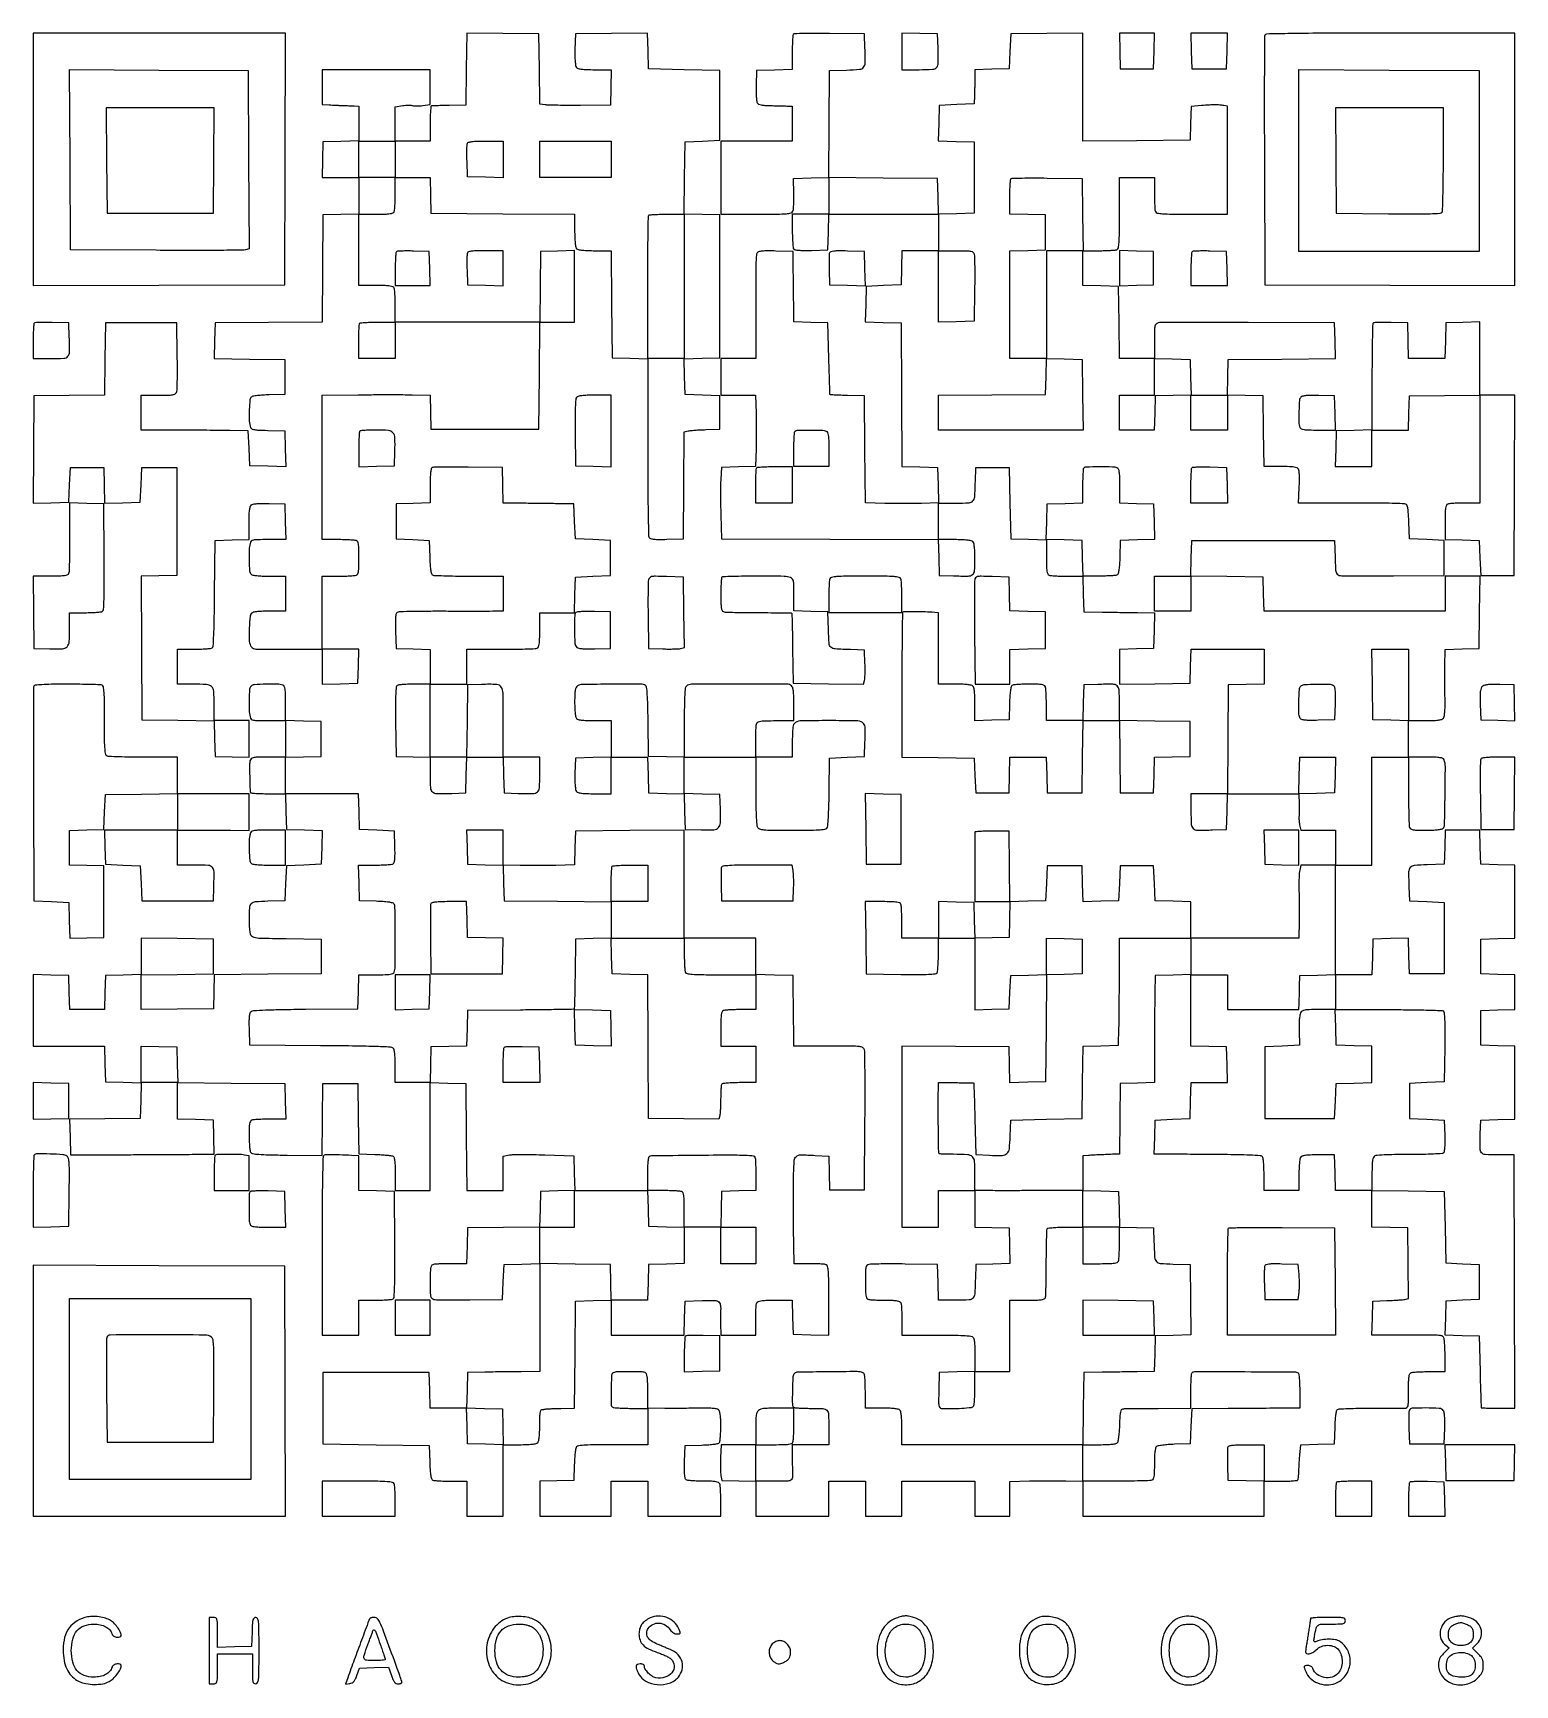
# Model space of a CAD drawing. Extents: x 179 to 1071, y 112 to 1107.
import ezdxf

# ---------------------------------------------------------------- set-up
doc = ezdxf.new("R2010")
doc.units = 0

msp = doc.modelspace()

# ---------------------------------------------------------------- linework, layer by layer
for points in [[(439.769557, 1085.326776), (439.5, 1063.614656), (429.5, 1063.446602, 0.00118), (425.613579, 1063.372111, 0.001764), (422.217188, 1063.287002, 0.000731), (419.308698, 1063.199598, 0.038044), (418.75, 1063.139274, 0.336337), (418.448574, 1062.808019, 0.004751), (418.220312, 1059.956537, 0.010903), (418.054016, 1056.535573, 0.006692), (418, 1052.5), (418, 1042), (407.5, 1042), (397, 1042), (397, 1052.364076), (397, 1062.728152), (401.47647, 1063.341721, -0.015857), (403.302894, 1063.533288, -0.017193), (405.089122, 1063.601933, -0.016921), (406.616823, 1063.556377, -0.075834), (407.488752, 1063.365943, 0.077915), (408.361276, 1063.179158, 0.017316), (409.891687, 1063.147403, 0.017584), (411.681553, 1063.235262, 0.016161), (413.512282, 1063.449571), (418, 1064.122546), (418, 1074.561273), (418, 1085), (385.5, 1085), (353, 1085), (353, 1074.5), (353, 1064), (357.25, 1063.788296, 0.001158), (359.167431, 1063.697233, 0.000711), (361.426562, 1063.598404, 0.000713), (363.661971, 1063.50699, 0.001274), (365.5, 1063.439142, -0.001185), (367.232676, 1063.375491, -0.000899), (369.132812, 1063.297757, -0.000908), (370.915713, 1063.218363, -0.00212), (372.25, 1063.150846), (375, 1063), (375, 1052.533832), (375, 1042.067663), (364.25, 1041.783832), (353.5, 1041.5), (353.216168, 1030.75), (352.932337, 1020), (363.966168, 1020), (375, 1020), (375, 1009.033832), (375, 998.067663), (364.25, 997.783832), (353.5, 997.5), (353.236165, 965.263835), (352.97233, 933.02767), (320.736165, 932.763835), (288.5, 932.5), (288.216371, 921.769986), (287.932742, 911.039971), (309.216371, 910.769986), (330.5, 910.5), (330.5, 900), (330.5, 889.5), (321.054124, 889.209882, 0.009679), (317.346001, 889.024093, 0.013265), (314.020329, 888.704018, 0.009997), (311.288784, 888.312199, 0.133347), (310.373712, 887.89519, 0.200937), (309.513625, 886.249066, 0.010887), (309.13607, 880.274786, 0.017363), (309.096368, 874.275266, 0.054329), (309.64524, 870.28388, 0.138969), (310.357275, 869.044245, 0.136799), (311.617962, 868.353332, 0.046209), (314.098216, 868.011195, 0.004192), (320.349905, 867.78388), (330.5, 867.5), (330.784178, 856.715822), (331.068357, 845.931643), (320.284178, 846.215822), (309.5, 846.5), (309, 857), (308.5, 867.5), (297.5, 867.677892, 0.00159), (291.850541, 867.751285, 0.000515), (283.489062, 867.82471, 0.000513), (274.192378, 867.887236, 0.000577), (265.25, 867.927892), (244, 868), (244, 878.5), (244, 889), (254.480948, 889, 0.003689), (261.090254, 889.04877, 0.046635), (263.56377, 889.316854, 0.147729), (264.804249, 889.985695, 0.136351), (265.514659, 891.25, 0.054895), (265.724598, 892.840683, 0.002293), (265.821708, 898.567187, 0.003942), (265.85221, 905.365834, 0.002788), (265.783711, 913), (265.5, 932.5), (244, 932.5), (222.5, 932.5), (222.230553, 910.769831), (221.961106, 889.039662), (200.730553, 888.769831), (179.5, 888.5), (179.236102, 856.216027), (178.972204, 823.932055), (189.736102, 824.216027), (200.5, 824.5), (201, 835), (201.5, 845.5), (211.5, 845.5), (221.5, 845.5), (221.784171, 834.716515), (222.068343, 823.93303), (232.784171, 824.216515), (243.5, 824.5), (244, 835), (244.5, 845.5), (255, 845.5), (265.5, 845.5), (265.5, 813), (265.5, 780.5), (254.739403, 780.216061), (243.978806, 779.932122), (244.239403, 736.716061), (244.5, 693.5), (266.216365, 693.230591), (287.93273, 692.961183), (288.216365, 682.230591), (288.5, 671.5), (298.75, 671.215017), (309, 670.930034), (309, 681.965017), (309, 693), (298.5, 693), (288, 693), (288, 702.964816, 0.0177), (287.725392, 710.719525, 0.189883), (286.393275, 713.50496, 0.174589), (283.463935, 714.756305, 0.014506), (275.065741, 715), (266, 715), (266, 725.5), (266, 736), (275.75, 736.015313, 0.007451), (279.574865, 736.078324, 0.010334), (282.998919, 736.256679, 0.00716), (285.838042, 736.504391, 0.116655), (286.735681, 736.81548, 0.238962), (287.395763, 737.927232, 0.00522), (287.759672, 744.392156, 0.007577), (288.048944, 753.830801, 0.001803), (288.235681, 769.550168), (288.5, 801.5), (298.75, 801.784983), (309, 802.069966), (309, 811.912538, -0.007384), (309.070251, 816.669073, -0.024242), (309.315039, 819.800587, -0.035197), (309.72913, 821.876937, -0.153913), (310.399285, 822.916414, -0.132968), (311.486141, 823.412685, -0.020746), (313.849829, 823.703614, -0.018924), (317.042317, 823.84141, -0.009044), (321.149285, 823.788859), (330.5, 823.5), (330.783832, 812.75), (331.067663, 802), (320.650463, 802, 0.003769), (314.098572, 801.950607, 0.046615), (311.622381, 801.681532, 0.144838), (310.367068, 801.013448, 0.133842), (309.630286, 799.75, 0.05739), (309.039417, 795.764518, 0.015809), (309.033618, 789.416487, 0.010157), (309.359131, 783.041418, 0.180438), (310.2, 781.2, 0.150969), (311.200304, 780.671932, 0.019349), (313.630442, 780.311224, 0.018472), (316.928253, 780.074295, 0.008695), (321.2, 780), (331, 780), (331, 769.5), (331, 759), (321.75, 758.984687, 0.009449), (318.09785, 758.909611, 0.012483), (314.776563, 758.695369, 0.009924), (312.034549, 758.394667, 0.109076), (311, 758.021277, 0.227442), (309.702139, 755.950505, 0.015214), (309.111871, 748.782164, 0.019494), (309.020743, 741.634906, 0.116818), (309.966551, 738.0625, 0.113809), (311.014637, 736.862775, 0.112168), (312.487675, 736.235272, 0.043209), (315.106921, 735.991125, 0.00446), (321.314362, 736.005651, -0.001385), (325.98984, 736.045348, -0.000779), (331.665781, 736.068975, -0.000778), (337.395316, 736.074985, -0.001273), (342.25, 736.06017), (353, 736), (353, 725.466168), (353, 714.932337), (363.75, 715.216168), (374.5, 715.5), (374.784983, 725.75), (375.069966, 736), (364.034983, 736), (353, 736), (353, 758), (353, 780), (362.418213, 780, 0.005951), (366.140776, 780.044305, 0.007831), (369.534475, 780.178303, 0.005915), (372.361889, 780.367894, 0.07203), (373.418213, 780.606989, 0.293407), (374.908548, 782.635663, 0.015702), (375.17128, 791, 0.015702), (374.908548, 799.364337, 0.293407), (373.418213, 801.393011, 0.07203), (372.361889, 801.632106, 0.005915), (369.534475, 801.821697, 0.007831), (366.140776, 801.955695, 0.005951), (362.418213, 802), (353, 802), (353, 845.462814), (353, 888.925628), (374.75, 889.212814, -0.001711), (383.862986, 889.301954, -0.001561), (393.258582, 889.332367, -0.001561), (401.653666, 889.307121, -0.00508), (407.215387, 889.216519), (417.930773, 888.933039), (418.215387, 878.716519), (418.5, 868.5), (451, 868.5), (483.5, 868.5), (483.763853, 900.75), (484.027706, 933), (494.513853, 933), (505, 933), (505, 954.534983), (505, 976.069966), (494.75, 975.784983), (484.5, 975.5), (484.230112, 954.25), (483.960225, 933), (440.480112, 933), (397, 933), (397, 942.418213, 0.005951), (396.955695, 946.140776, 0.007831), (396.821697, 949.534475, 0.005915), (396.632106, 952.361889, 0.07203), (396.393011, 953.418213, 0.205218), (395.601595, 954.23239, 0.063068), (393.913621, 954.69735, 0.030363), (390.960143, 954.940414, 0.005351), (385.393011, 955), (375, 955), (375, 976.5), (375, 998), (385.393011, 998, 0.005351), (390.960143, 998.059586, 0.030363), (393.913621, 998.30265, 0.063068), (395.601595, 998.76761, 0.205218), (396.393011, 999.581787, 0.07203), (396.632106, 1000.638111, 0.005915), (396.821697, 1003.465525, 0.007831), (396.955695, 1006.859224, 0.005951), (397, 1010.581787), (397, 1020), (407.466168, 1020), (417.932337, 1020), (418.216168, 1009.25), (418.5, 998.5), (461.75, 998.239377), (505, 997.978755), (505, 988.189377, 0.008709), (505.074319, 983.922909, 0.018485), (505.311291, 980.628163, 0.019362), (505.672041, 978.19991, 0.150929), (506.2, 977.2, 0.150917), (507.19979, 976.672074, 0.019366), (509.627469, 976.311311, 0.018488), (512.921284, 976.074327, 0.008713), (517.186147, 976), (526.972294, 976), (527.236147, 943.75), (527.5, 911.5), (538.25, 911.216168), (549, 910.932337), (549.037764, 900.216168, -0.00077), (549.050584, 893.752639, -0.000104), (549.053785, 880.163499, -0.00012), (549.050388, 864.057669, -0.000101), (549.039272, 847, 0.001832), (549.08532, 830.615016, 0.002919), (549.257813, 816.605957, 0.00063), (549.49639, 804.316081, 0.138961), (549.834153, 803.211769, 0.195116), (550.698312, 802.604663, 0.03358), (552.715733, 802.279291, 0.023616), (555.807293, 802.138385, 0.006845), (560.582645, 802.211769), (570.5, 802.5), (570.763833, 834.73442), (571.027665, 866.968839), (573.263833, 867.48364, -0.033783), (574.605093, 867.698347, -0.005001), (577.340001, 867.920884, -0.005617), (580.581707, 868.11547, -0.004806), (584, 868.24922), (592.5, 868.5), (592.5, 878.5), (592.5, 888.5), (582, 889), (571.5, 889.5), (571.216515, 900.215829), (570.93303, 910.931657), (581.716515, 911.215829), (592.5, 911.5), (592.5, 954.5), (592.5, 997.5), (581.730592, 997.784029), (570.961185, 998.068057), (571.230592, 1019.784029), (571.5, 1041.5), (582, 1042), (592.5, 1042.5), (592.5, 1063.5), (592.5, 1084.5), (571, 1085), (549.5, 1085.5), (549.215971, 1096.269408), (548.931943, 1107.038815), (527.215971, 1106.769408), (505.5, 1106.5), (505.211141, 1097.149285, 0.009044), (505.15859, 1093.042317, 0.018924), (505.296386, 1089.849829, 0.020746), (505.587315, 1087.486141, 0.132968), (506.083586, 1086.399285, 0.154252), (507.125723, 1085.728393, 0.03506), (509.212082, 1085.314587, 0.024123), (512.362019, 1085.070076, 0.007308), (517.156276, 1085), (527.067663, 1085), (526.783832, 1074.317444), (526.5, 1063.634889), (508.5, 1063.4992, -0.002408), (501.370454, 1063.479796, -0.003129), (494.838545, 1063.534359, -0.002346), (489.36778, 1063.639981, -0.0283), (487.269516, 1063.809431), (484.039032, 1064.255351), (483.769516, 1085.377675), (483.5, 1106.5), (461.769557, 1106.769448), (440.039113, 1107.038896)], [(636.686013, 1106.35268, 0.177831), (636.41161, 1105.759712, 0.004767), (636.201516, 1102.842704, 0.009376), (636.049689, 1099.363822, 0.006216), (636, 1095.367165), (636, 1085.067663), (625.25, 1084.783832), (614.5, 1084.5), (614.245463, 1075.5, 0.010371), (614.218671, 1071.943631, 0.013664), (614.35009, 1068.703125, 0.011095), (614.591403, 1066.030545, 0.115743), (614.959074, 1065, 0.147608), (615.782655, 1064.299892, 0.05097), (617.286201, 1063.818946, 0.034591), (619.512312, 1063.508455, 0.012404), (622.713611, 1063.365514, -0.000661), (625.550179, 1063.30555, -0.000611), (628.461186, 1063.236601, -0.00061), (631.0528, 1063.168883, -0.002046), (632.75, 1063.115514), (636, 1063), (636, 1052.5), (636, 1042), (614.5, 1042), (593, 1042), (593, 1020), (593, 998), (614.393011, 998, 0.001853), (627.047374, 998.046908, 0.01767), (632.447565, 998.277905, 0.041181), (635.338827, 998.745684, 0.24516), (636.448238, 999.725707, 0.073621), (636.69838, 1000.847307, 0.007375), (636.857137, 1003.595374, 0.009139), (636.938559, 1006.89369, 0.007145), (636.910315, 1010.475707), (636.710175, 1019.5), (647.355088, 1019.783832), (658, 1020.067663), (658, 1009.033832), (658, 998), (647, 998), (636, 998), (636.015313, 988.25, 0.007755), (636.080714, 984.421391, 0.010675), (636.266219, 980.985645, 0.007585), (636.524351, 978.139851, 0.115445), (636.847958, 977.211769, 0.19692), (637.705135, 976.604266, 0.033714), (639.717063, 976.278982, 0.023663), (642.804805, 976.138177, 0.006827), (647.582645, 976.211769), (657.5, 976.5), (657.783832, 987.25), (658.067663, 998), (691.033832, 998), (724, 998), (724, 987), (724, 976), (713.034983, 976), (702.069966, 976), (701.784983, 965.75), (701.5, 955.5), (691, 955), (680.5, 954.5), (680.216515, 943.784171), (679.93303, 933.068343), (690.716515, 932.784171), (701.5, 932.5), (701.760597, 889.283724), (702.021195, 846.067448), (712.760597, 845.783724), (723.5, 845.5), (723.783485, 834.784171), (724.06697, 824.068343), (713.783485, 823.784171, -0.004711), (709.003329, 823.697145, -0.002492), (703.073257, 823.674628, -0.002479), (697.005392, 823.711918, -0.003833), (691.763774, 823.810308), (680.027547, 824.120616), (679.763774, 856.310308), (679.5, 888.5), (669.25, 888.784983, -0.001911), (665.305995, 888.909729, -0.003093), (661.952274, 889.049414, -0.000539), (658.995305, 889.194095, -0.195518), (658.800293, 889.284983, -0.180292), (658.71535, 889.490608, -0.000118), (658.497602, 895.752464, -0.001388), (658.275652, 902.741147, -0.000845), (658.050293, 911), (657.5, 932.5), (647.25, 932.784983), (637, 933.069966), (636.881648, 942.784983, -0.000066), (636.826896, 947.328393, -0.000034), (636.75939, 953.024339, -0.000034), (636.690669, 958.889387, -0.000051), (636.631648, 964), (636.5, 975.5), (626.081786, 975.78684, 0.006446), (621.052036, 975.860453, 0.022552), (617.812657, 975.719925, 0.031697), (615.698653, 975.396481, 0.194273), (614.805558, 974.78684, 0.123255), (614.471373, 973.850442, 0.007939), (614.233271, 970.940509, 0.011211), (614.080773, 967.424326, 0.008098), (614.062219, 963.5, -0.002056), (614.100773, 958.258072, -0.000601), (614.117227, 950.195312, -0.000604), (614.113889, 941.119099, -0.000647), (614.088447, 932.25), (614, 911), (603.5, 911), (593, 911), (593, 900), (593, 889), (603.437616, 889), (613.875232, 889), (614.187616, 878.099893, -0.004483), (614.284852, 873.16089, -0.002695), (614.316099, 867.298044, -0.002698), (614.284288, 861.466975, -0.004707), (614.186339, 856.634173), (613.872678, 846.068561), (603.686339, 845.78428), (593.5, 845.5), (593, 838.5, 0.013698), (592.839618, 834.850113, 0.00413), (592.79375, 829.296875, 0.004135), (592.845288, 823.064805, 0.004482), (593, 817), (593.5, 802.5), (658.716242, 802.24277), (723.932483, 801.98554), (724.216242, 791.24277), (724.5, 780.5), (733, 780.204946, 0.009402), (741.871573, 780.063929, 0.166071), (744.545784, 780.986037, 0.213688), (745.762067, 783.27423, 0.016882), (746, 790.319052, 0.009407), (745.92447, 794.333093, 0.019094), (745.685351, 797.481118, 0.019972), (745.322517, 799.819523, 0.148968), (744.8, 800.8, 0.150969), (743.799696, 801.328068, 0.019349), (741.369558, 801.688776, 0.018472), (738.071747, 801.925705, 0.008695), (733.8, 802), (724, 802), (724, 813), (724, 824), (734.480948, 824, 0.011573), (742.471708, 824.184972, 0.199796), (744.785637, 825.27627, 0.170244), (745.829771, 827.756564, 0.007926), (746.24922, 837), (746.5, 845.5), (756.5, 845.5), (766.5, 845.5), (767, 824), (767.5, 802.5), (778.25, 802.216168), (789, 801.932337), (789, 791.573157, 0.005377), (789.059651, 786.026092, 0.030446), (789.302822, 783.080966, 0.063217), (789.767927, 781.397282, 0.20495), (790.581787, 780.606989, 0.07196), (791.63733, 780.367915, 0.005942), (794.455587, 780.178303, 0.007852), (797.838356, 780.044307, 0.005972), (801.547956, 780), (810.932337, 780), (811.216168, 769.25), (811.5, 758.5), (822.5, 758.347508, 0.000327), (827.457936, 758.282023, 0.000202), (833.289626, 758.211168, 0.000202), (839.053323, 758.145802, 0.000364), (843.783832, 758.097508), (854.067663, 758), (853.783832, 747.25), (853.5, 736.5), (843.25, 736.215017), (833, 735.930034), (833, 725.445129), (833, 714.960225), (854.25, 715.230112), (875.5, 715.5), (875.784983, 725.75), (876.069966, 736), (898.034983, 736), (920, 736), (920, 725.533832), (920, 715.067663), (909.25, 714.783832), (898.5, 714.5), (898.236336, 681.75), (897.972671, 649), (886.986336, 649), (876, 649), (876, 638.519052, 0.01319), (876.211645, 630.49751, 0.203196), (877.397028, 628.066531, 0.179688), (880.034911, 627.071849, 0.009927), (889, 627.204946), (897.5, 627.5), (897.783832, 638.25), (898.067663, 649), (919.533832, 649), (941, 649), (941.118483, 642.75, -0.003315), (941.149254, 640.253473, -0.004066), (941.143574, 637.92126, -0.003396), (941.109567, 635.962285, -0.029059), (941.037521, 635.088333, 0.045642), (941.000227, 634.329926, 0.011884), (941.080631, 633.110708, 0.01198), (941.239271, 631.719961, 0.011978), (941.464351, 630.338333), (942.090626, 627), (952.545313, 627), (963, 627), (963, 616.5), (963, 606), (952.579455, 606), (942.158911, 606), (941.482364, 602.919702, 0.036465), (941.233603, 601.195735, 0.007957), (941.070052, 598.197517, 0.008249), (940.993121, 594.714781, 0.007826), (941.028794, 591.169702, -0.003399), (941.10548, 587.115956, -0.001746), (941.149293, 582.035788, -0.001735), (941.157982, 576.805873, -0.002618), (941.125886, 572.25), (941, 562), (908.5, 562), (876, 562), (876, 572.966168), (876, 583.932337), (865.25, 584.216168), (854.5, 584.5), (854, 595), (853.5, 605.5), (843.5, 605.5), (833.5, 605.5), (833, 595), (832.5, 584.5), (821.784171, 584.216515), (811.068343, 583.93303), (810.784171, 594.716515), (810.5, 605.5), (800, 605.5), (789.5, 605.5), (789, 595), (788.5, 584.5), (777.769986, 584.216371), (767.039971, 583.932742), (766.769986, 605.216371), (766.5, 626.5), (756.25, 626.5, 0.006861), (752.319826, 626.44607, 0.0114), (749.010937, 626.279688, 0.005119), (746.274328, 626.05126, 0.387081), (746, 625.75), (746, 619.198437), (746, 604.5), (746, 584), (756.533832, 584), (767.067663, 584), (766.783832, 573.25), (766.5, 562.5), (756.284183, 562.215394), (746.068365, 561.930789), (745.784183, 572.715394), (745.5, 583.5), (734.75, 583.783832), (724, 584.067663), (724, 573.033832), (724, 562), (713, 562), (702, 562), (702, 571.418213, 0.005951), (701.955695, 575.140776, 0.007831), (701.821697, 578.534475, 0.005915), (701.632106, 581.361889, 0.07203), (701.393011, 582.418213, 0.205372), (700.600948, 583.232572, 0.062982), (698.9105, 583.697448, 0.030315), (695.952209, 583.940452, 0.005337), (690.373509, 584), (679.960995, 584), (680.230498, 562.25), (680.5, 540.5), (701.428109, 540.22917, 0.002701), (711.928451, 540.150006, 0.012029), (718.091209, 540.285113, 0.012869), (722.095412, 540.572759, 0.230932), (723.162796, 541.22917, 0.115844), (723.482259, 542.147219, 0.007444), (723.73694, 544.990756, 0.010563), (723.920078, 548.422631, 0.007655), (723.984687, 552.25), (724, 562), (735, 562), (746, 562), (746, 540.465017), (746, 518.930034), (756.25, 519.215017), (766.5, 519.5), (767, 529.5), (767.5, 539.5), (778.263898, 539.783973), (789.027796, 540.067945), (788.763898, 507.783973), (788.5, 475.5), (777.784171, 475.216515), (767.068343, 474.93303), (766.784171, 485.716515), (766.5, 496.5), (734.25, 496.763853), (702, 497.027706), (702, 442.513853), (702, 388), (713, 388), (724, 388), (724, 399), (724, 410), (735, 410), (746, 410), (746, 399.034983), (746, 388.069966), (756.25, 387.784983), (766.5, 387.5), (766.783473, 376.785353), (767.066946, 366.070705), (756.783473, 365.785353), (746.5, 365.5), (746.24922, 357, -0.00791), (745.830143, 347.758299, -0.169892), (744.78796, 345.277454, -0.200091), (742.47786, 344.185518, -0.011647), (734.51478, 344), (724.067663, 344), (723.783832, 354.75), (723.5, 365.5), (704, 365.783711, 0.002788), (696.365834, 365.85221, 0.003942), (689.567187, 365.821708, 0.002293), (683.840683, 365.724598, 0.054895), (682.25, 365.514659, 0.130781), (680.989644, 364.824506, 0.150417), (680.320964, 363.632223, 0.04912), (680.050146, 361.274684, 0.004053), (680, 355.087937, 0.005765), (680.060638, 349.828545, 0.031694), (680.305418, 347.003282, 0.065386), (680.772602, 345.380901, 0.201), (681.581787, 344.606989, 0.070701), (682.623534, 344.368294, 0.006434), (685.287222, 344.178303, 0.008233), (688.484808, 344.044336, 0.006352), (691.974799, 344, -0.006824), (696.605148, 343.936805, -0.03479), (699.167248, 343.687898, -0.070258), (700.656877, 343.216173, -0.191652), (701.393011, 342.418213, -0.070946), (701.631778, 341.373807, -0.006338), (701.821697, 338.68135, -0.008159), (701.955669, 335.449196, -0.006277), (702, 331.918213), (702, 323), (722.8, 323, -0.003169), (732.593081, 322.937931, -0.010454), (739.045513, 322.721154, -0.00933), (743.538104, 322.391927, -0.175156), (744.8, 321.8, -0.150842), (745.32772, 320.800954, -0.01939), (745.688563, 318.376818, -0.018512), (745.925628, 315.088767, -0.008739), (746, 310.833832), (746, 301.067663), (735.25, 300.783832), (724.5, 300.5), (724.216168, 289.75, 0.003787), (724.096428, 283.38925, 0.03711), (724.265201, 280.711219, 0.117919), (724.770434, 279.415829, 0.228032), (725.716168, 278.879639, 0.018888), (731.670336, 278.70335, 0.015344), (738.050698, 278.95141, 0.00813), (743.904989, 279.454965, 0.229704), (745.166069, 280.234465, 0.115966), (745.484271, 281.149452, 0.007401), (745.737902, 283.992312, 0.010529), (745.920319, 287.423008, 0.007624), (745.984687, 291.25), (746, 301), (756.5, 301), (767, 301), (767, 322.5), (767, 344), (777.393011, 344, 0.005548), (782.847127, 344.060521, 0.028856), (785.845765, 344.300585, 0.056089), (787.591489, 344.745678, 0.213844), (788.369202, 345.519741, 0.083016), (788.603245, 346.66985, 0.001854), (788.781072, 352.332118, 0.00414), (788.910111, 358.979916, 0.002782), (788.952381, 366.576708, -0.002787), (788.994503, 374.133165, -0.004325), (789.123586, 380.65189, -0.00141), (789.299584, 386.278283, -0.130606), (789.535207, 387.056967, -0.229468), (790.126712, 387.432853, -0.007408), (793.013867, 387.722984, -0.012896), (796.515436, 387.931742, -0.00844), (800.559017, 388), (811, 388), (811, 377), (811, 366), (821.393011, 366, 0.005351), (826.960143, 366.059586, 0.030363), (829.913621, 366.30265, 0.063068), (831.601595, 366.76761, 0.205218), (832.393011, 367.581787, 0.072102), (832.632129, 368.638915, 0.005887), (832.821697, 371.475801, 0.007809), (832.955696, 374.880803, 0.005929), (833, 378.616771), (833, 388.069966), (843.25, 387.784983), (853.5, 387.5), (853.75078, 379, 0.008001), (854.167162, 369.85434, 0.165236), (855.196667, 367.34273, 0.196929), (857.49116, 366.190479, 0.012174), (865.2603, 365.784869), (875.5, 365.5), (875.769789, 344.284032), (876.039577, 323.068065), (865.269789, 322.784032), (854.5, 322.5), (854.216168, 311.75), (853.932337, 301), (843.716168, 300.878498, -0.000018), (839.011865, 300.822715, -0.00001), (833.269749, 300.754941, -0.00001), (827.453221, 300.686515, -0.000016), (822.5, 300.628498), (811.5, 300.5), (811.230498, 278.75), (810.960995, 257), (756.480498, 257), (702, 257), (702, 266.8, 0.008695), (701.925705, 271.071747, 0.018472), (701.688776, 274.369558, 0.019349), (701.328068, 276.799696, 0.150969), (700.8, 277.8, 0.150969), (699.799696, 278.328068, 0.019349), (697.369558, 278.688776, 0.018472), (694.071747, 278.925705, 0.008695), (689.8, 279), (680, 279), (680, 289.393011, 0.005894), (679.937944, 294.656777, 0.026449), (679.702639, 297.728154, 0.045414), (679.288247, 299.580275, 0.227168), (678.577112, 300.332036, 0.092529), (675.01822, 300.986539, 0.002049), (657.466659, 300.867946, 0.001242), (639.366732, 300.626522, 0.17086), (637.361013, 299.884651, 0.209915), (636.372278, 297.910157, 0.008129), (636.08709, 289.567723, 0.007343), (636.059945, 281.158806, 0.256877), (636.995832, 279.502576, 0.115942), (637.716446, 279.261593, 0.006322), (640.1163, 279.071063, 0.009555), (643.003022, 278.933918, 0.006813), (646.239128, 278.88622, -0.009912), (654.460449, 278.714086, -0.184917), (656.799937, 277.707102, -0.191219), (657.829, 275.407416, -0.01072), (658, 267.432612), (658, 257), (646.939812, 257), (635.879624, 257), (636.005865, 248.25, -0.001027), (636.04936, 244.734939, -0.001212), (636.07562, 241.409375, -0.001058), (636.085045, 238.601305, -0.007648), (636.066053, 237.25, -0.15749), (635.614629, 235.980962, -0.180944), (634.529323, 235.302638, -0.047129), (632.101853, 235.043371, -0.003053), (625, 235), (614, 235), (614, 246), (614, 257), (624.893011, 257, 0.005003), (630.756842, 257.058671, 0.029178), (633.833669, 257.300233, 0.06089), (635.585285, 257.763049, 0.209079), (636.393011, 258.581787, 0.07203), (636.632106, 259.638111, 0.005915), (636.821697, 262.465525, 0.007831), (636.955695, 265.859224, 0.005951), (637, 269.581787), (637, 279), (627.434259, 279, 0.013421), (618.652839, 278.764238, 0.170843), (615.649476, 277.522304, 0.194265), (614.28305, 274.740087, 0.018196), (614, 266.964816), (614, 257), (603.579004, 257), (593.158008, 257), (592.823005, 249.25, 0.007765), (592.734797, 246.062893, 0.007918), (592.746507, 242.895313, 0.007738), (592.842825, 240.145131, 0.032318), (593.033015, 238.5), (593.578029, 235.5), (603.789014, 235.215017), (614, 234.930034), (614, 224.465017), (614, 214), (636, 214), (658, 214), (658, 224.5), (658, 235), (669, 235), (680, 235), (680, 224.5), (680, 214), (691, 214), (702, 214), (702, 224.5), (702, 235), (724, 235), (746, 235), (746, 224.5), (746, 214), (756.5, 214), (767, 214), (767, 224.43946), (767, 234.878919), (778.75, 235.18946, -0.003822), (783.994566, 235.287957, -0.00248), (790.059375, 235.325403, -0.002493), (795.981923, 235.30306, -0.004731), (800.75, 235.216168), (811, 234.932337), (811, 224.466168), (811, 214), (865.5, 214), (920, 214), (920, 224.5), (920, 235), (929.940983, 235, 0.00746), (933.786464, 235.057378, 0.011518), (937.105837, 235.233054, 0.00599), (939.864695, 235.476159, 0.233445), (940.372299, 235.793375, 0.10677), (940.574085, 236.362294, 0.00702), (940.773561, 238.103455, 0.009921), (940.942349, 240.203897, 0.007236), (941.049745, 242.543375, -0.005029), (941.157143, 245.132315, -0.003738), (941.325846, 247.988754, -0.003778), (941.525526, 250.681363, -0.008533), (941.726907, 252.716215), (942.216955, 256.932429), (952.358477, 257.216215), (962.5, 257.5), (962.788805, 267.464966, -0.008416), (962.987076, 271.790426, -0.018954), (963.316526, 275.05615, -0.018924), (963.738947, 277.427478, -0.195608), (964.288805, 278.230394, -0.134951), (965.267295, 278.550002, -0.002653), (970.578586, 278.773852, -0.006148), (976.822542, 278.926984, -0.004062), (984, 278.95641, 0.000341), (991.250894, 278.932183, 0.000479), (997.726562, 278.921168, 0.000282), (1003.186899, 278.920185, 0.00646), (1004.75, 278.940981, 0.150543), (1006.016919, 279.36796, 0.185809), (1006.694457, 280.403322, 0.049738), (1006.955759, 282.713302, 0.003312), (1007, 289.393011, -0.005351), (1007.059586, 294.960143, -0.030363), (1007.30265, 297.913621, -0.063068), (1007.76761, 299.601595, -0.205218), (1008.581787, 300.393011, -0.07203), (1009.638111, 300.632106, -0.005915), (1012.465525, 300.821697, -0.007831), (1015.859224, 300.955695, -0.005951), (1019.581787, 301), (1029, 301), (1028.984687, 310.75, 0.007993), (1028.917412, 314.581548, 0.010939), (1028.726302, 318.026457, 0.007917), (1028.45999, 320.877782, 0.114509), (1028.126581, 321.829429, 0.196609), (1027.220955, 322.472579, 0.032607), (1025.067193, 322.829141, 0.022473), (1021.717902, 323.009962, 0.006044), (1016.391893, 322.99349, -0.001772), (1011.475564, 322.936275, -0.001086), (1005.67828, 322.901944, -0.001088), (999.938622, 322.892906, -0.001939), (995.215017, 322.914061), (984.930034, 323), (985.215017, 333.25), (985.5, 343.5), (994, 343.75078, 0.004883), (997.420749, 343.885152, 0.00568), (1000.669884, 344.081597, 0.005082), (1003.412997, 344.30679, 0.033635), (1004.769818, 344.524806), (1007.039636, 345.048052), (1006.769818, 366.274026), (1006.5, 387.5), (995.75, 387.783832), (985, 388.067663), (985, 399.053334), (985, 410.039005), (1006.75, 409.769502), (1028.5, 409.5), (1029, 388), (1029.5, 366.5), (1039.5, 366), (1049.5, 365.5), (1049.5, 355), (1049.5, 344.5), (1039.5, 344), (1029.5, 343.5), (1029.215407, 333.285365), (1028.930815, 323.07073), (1039.215407, 322.785365), (1049.5, 322.5), (1050.050293, 301, 0.000841), (1050.275652, 292.738752, 0.001379), (1050.497602, 285.742188, 0.000127), (1050.715128, 279.48009, 0.161135), (1050.800293, 279.25, 0.220822), (1051.004844, 279.148119, 0.000736), (1053.880671, 279.073438, 0.003784), (1057.155695, 279.01801, 0.002339), (1061.006247, 279), (1071.012494, 279), (1070.756247, 355.25), (1070.5, 431.5), (1060.704844, 431.5, -0.013476), (1053.2306, 431.701484, -0.207462), (1050.977276, 432.826381, -0.175915), (1050.063646, 435.326274, -0.009205), (1050.204946, 444), (1050.5, 452.5), (1060.75, 452.784983), (1071, 453.069966), (1071, 475), (1071, 496.930034), (1060.75, 497.215017), (1050.5, 497.5), (1050.5, 508), (1050.5, 518.5), (1060.75, 518.784983), (1071, 519.069966), (1071, 529.5), (1071, 539.930034), (1060.75, 540.215017), (1050.5, 540.5), (1050.5, 551), (1050.5, 561.5), (1060.75, 561.784983), (1071, 562.069966), (1071, 584), (1071, 605.930034), (1060.75, 606.215017), (1050.5, 606.5), (1050.215017, 616.75), (1049.930034, 627), (1039.5, 627), (1029.069966, 627), (1028.784983, 616.75), (1028.5, 606.5), (1018.2603, 606.215131, 0.013827), (1010.45705, 605.781878, 0.200378), (1008.051258, 604.533568, 0.174565), (1007.074823, 601.86687, 0.010012), (1007.204946, 593), (1007.5, 584.5), (1018, 584), (1028.5, 583.5), (1028.5, 562), (1028.5, 540.5), (1018, 540.5), (1007.5, 540.5), (1007.215829, 551.283485), (1006.931657, 562.06697), (996.215829, 561.783485), (985.5, 561.5), (985.216168, 550.75), (984.932337, 540), (973.966168, 540), (963, 540), (963, 573), (963, 606), (974, 606), (985, 606), (985, 638.5), (985, 671), (996, 671), (1007, 671), (1007, 650.581787, 0.002771), (1007.043995, 642.642891, 0.004125), (1007.178303, 635.696775, 0.001841), (1007.363369, 629.779435, 0.083055), (1007.606989, 628.581787, 0.195123), (1008.357006, 627.779618, 0.068495), (1009.894083, 627.309523, 0.033615), (1012.550838, 627.062206, 0.006405), (1017.406989, 627, 0.009539), (1021.37742, 627.075751, 0.019202), (1024.500056, 627.315267, 0.020076), (1026.822996, 627.678473, 0.148618), (1027.8, 628.2, 0.193396), (1028.70625, 630.323777, 0.001716), (1029.023151, 648.107872, 0.003036), (1029.165451, 665.222952, 0.092424), (1028.393011, 669.418213, 0.205218), (1027.601595, 670.23239, 0.063068), (1025.913621, 670.69735, 0.030363), (1022.960143, 670.940414, 0.005351), (1017.393011, 671), (1007, 671), (1007, 682), (1007, 693), (1016.877555, 693, 0.007154), (1021.7459, 693.069663, 0.025379), (1024.857765, 693.317155, 0.039037), (1026.889328, 693.746234, 0.149062), (1027.958466, 694.449955, 0.130231), (1028.483975, 695.58464, 0.020827), (1028.811156, 698.028861, 0.018658), (1028.991446, 701.357668, 0.008587), (1028.989808, 705.699955, -0.002153), (1028.930342, 710.189706, -0.001224), (1028.895085, 715.621898, -0.001222), (1028.886337, 721.093507, -0.002018), (1028.908897, 725.715017), (1029, 735.930034), (1039.25, 736.215017), (1049.5, 736.5), (1049.769502, 758.25), (1050.039005, 780), (1039.519502, 780), (1029, 780), (1029, 769.5), (1029, 759), (1025.75, 758.960357, -0.002899), (1017.547847, 758.907861, -0.00007), (979.508311, 758.890232, -0.000105), (942.677406, 758.886041, -0.001703), (930.284983, 758.929438), (920.069966, 759), (919.784983, 769.25), (919.5, 779.5), (897.716367, 779.769596), (875.932734, 780.039192), (876.216367, 790.769596), (876.5, 801.5), (919.5, 801.5), (962.5, 801.5), (962.784869, 791.2603, 0.004117), (963.012689, 784.942937, 0.04595), (963.354118, 782.450071, 0.137442), (964.044946, 781.188885, 0.140583), (965.284869, 780.483609, 0.056486), (966.948456, 780.274606, 0.001042), (975.80868, 780.185636, 0.002554), (986.151481, 780.156177, 0.001703), (998, 780.223308), (1028.5, 780.5), (1028.5, 791), (1028.5, 801.5), (1018, 802), (1007.5, 802.5), (1007.211195, 812.464966, 0.008413), (1007.012926, 816.791033, 0.018963), (1006.683522, 820.056135, 0.01894), (1006.261145, 822.426449, 0.195871), (1005.711195, 823.228475, 0.135935), (1004.721862, 823.548305, 0.002209), (998.833914, 823.772404, 0.005583), (991.944258, 823.927158, 0.003655), (984, 823.958788, -0.000391), (975.316611, 823.936674, -0.000335), (966.177162, 823.926674, -0.000338), (957.876106, 823.928761, -0.00097), (952.113742, 823.945278), (940.727485, 824), (941.218335, 833.384135, 0.009708), (941.340289, 837.09607, 0.012749), (941.299366, 840.486341, 0.010273), (941.136153, 843.291784, 0.108308), (940.804903, 844.384135, 0.168819), (939.875728, 845.209178, 0.060969), (938.149731, 845.686555, 0.031035), (935.246638, 845.936826, 0.005986), (929.970198, 846), (920.039775, 846), (919.769888, 867.25), (919.5, 888.5), (908.716515, 888.784171), (897.93303, 889.068343), (898.216515, 899.784171), (898.5, 910.5), (930.783691, 910.763898), (963.067381, 911.027795), (962.783691, 921.763898), (962.5, 932.5), (910.5, 932.776839, 0.001003), (890.405788, 932.843524, 0.001568), (873.114062, 932.812001, 0.000408), (858.015605, 932.724812, 0.057922), (856.25, 932.507787, 0.136613), (854.985637, 931.801276, 0.14817), (854.31669, 930.563526, 0.046671), (854.048704, 928.092044, 0.003683), (854, 921.480948), (854, 911), (843.519502, 911), (833.039005, 911), (832.769502, 932.75), (832.5, 954.5), (821.75, 954.783832), (811, 955.067663), (811, 965.533832), (811, 976), (820.418213, 976, 0.005951), (824.140776, 976.044305, 0.007831), (827.534475, 976.178303, 0.005915), (830.361889, 976.367894, 0.07203), (831.418213, 976.606989, 0.258697), (832.303854, 977.662537, 0.030015), (832.724422, 980.835307, 0.015901), (832.950434, 986.485827, 0.002045), (833, 998.606989), (833, 1020), (843.5, 1020), (854, 1020), (854, 1010.581787, 0.005951), (854.044305, 1006.859224, 0.007831), (854.178303, 1003.465525, 0.005915), (854.367894, 1000.638111, 0.07203), (854.606989, 999.581787, 0.258697), (855.662537, 998.696146, 0.030015), (858.835307, 998.275578, 0.015901), (864.485827, 998.049566, 0.002045), (876.606989, 998), (898, 998), (898, 1030.480948), (898, 1062.961896), (895.75, 1063.392667, 0.027488), (893.331009, 1063.719265, 0.020402), (890.635667, 1063.822928, 0.01471), (887.186953, 1063.713306, 0.005279), (882.284145, 1063.360915), (876.068289, 1062.848125), (875.784145, 1052.674063), (875.5, 1042.5), (843.25, 1042.236147), (811, 1041.972294), (811, 1074.505649), (811, 1107.039005), (789.25, 1106.769502), (767.5, 1106.5), (767, 1096), (766.5, 1085.5), (756.25, 1085.215017), (746, 1084.930034), (745.927252, 1079.715017, -0.001638), (745.88661, 1077.355849, -0.000992), (745.823805, 1074.563161, -0.000993), (745.750446, 1071.790909, -0.001748), (745.677252, 1069.5), (745.5, 1064.5), (735, 1064), (724.5, 1063.5), (724.216515, 1052.784171), (723.93303, 1042.068343), (734.716515, 1041.784171), (745.5, 1041.5), (745.5, 1020), (745.5, 998.5), (734.784171, 998.216515), (724.068343, 997.93303), (723.784171, 1008.716515), (723.5, 1019.5), (690.736165, 1019.763682), (657.97233, 1020.027364), (658.236165, 1052.263682), (658.5, 1084.5), (668.7397, 1084.784869, 0.013827), (676.54295, 1085.218122, 0.200378), (678.948742, 1086.466432, 0.174565), (679.925177, 1089.13313, 0.010012), (679.795054, 1098), (679.5, 1106.5), (658.436013, 1106.769346, 0.003085), (650.311969, 1106.823103, 0.004901), (643.358056, 1106.758056, 0.001338), (637.324385, 1106.626314, 0.192551)], [(702, 1096.033832), (702, 1085), (712.480948, 1085, 0.01319), (720.50249, 1085.211645, 0.203196), (722.933469, 1086.397028, 0.179688), (723.928151, 1089.034911, 0.009927), (723.795054, 1098), (723.5, 1106.5), (712.75, 1106.783832), (702, 1107.067663)], [(920.460009, 1105.75, 0.090591), (920.266358, 1104.709509, 0.000109), (920.198937, 1082.982812, 0.000984), (920.176611, 1058.652573, 0.000605), (920.241394, 1030), (920.5, 955.5), (995.75, 955.243674), (1071, 954.987348), (1071, 1030.993674), (1071, 1107), (995.968615, 1107, 0.000668), (957.448289, 1106.948566, 0.003471), (936.19131, 1106.744245, 0.001205), (921.475143, 1106.465155, 0.305157)], [(308.758677, 1030.77123), (309.017354, 977.04246), (306.758677, 976.494347, -0.057902), (304.987826, 976.276519, -0.000418), (290.035361, 976.188577, -0.001589), (272.903102, 976.156579, -0.001017), (253, 976.223117), (201.5, 976.5), (201.241383, 1030.758691), (200.982767, 1085.017383), (254.741383, 1084.758691), (308.5, 1084.5)], [(1049.5, 1030), (1049.5, 975.5), (995.211905, 975.5), (940.92381, 975.5), (940.942857, 1025.75, -0.000032), (940.951538, 1045.331386, -0.000047), (940.961905, 1062.563467, -0.000022), (940.972765, 1077.239555, -0.00086), (940.980952, 1080.508612), (941, 1085.017225), (995.25, 1084.758612), (1049.5, 1084.5)], [(963.235953, 1030.25), (963.5, 998.5), (994.93202, 998.235498, 0.001697), (1010.901959, 998.155315, 0.00816), (1019.995146, 998.288929, 0.006635), (1026.009704, 998.555446, 0.241447), (1027.166708, 999.235498, 0.134731), (1027.492293, 1000.296498, 0.001088), (1027.738089, 1009.161365, 0.003824), (1027.920853, 1019.372002, 0.002438), (1027.984687, 1031.25), (1028, 1062), (995.485953, 1062), (962.971906, 1062)], [(462, 1030.966168), (462, 1019.932337), (451.25, 1020.216168), (440.5, 1020.5), (440.210159, 1029.924983, -0.005394), (440.136178, 1033.631743, -0.007376), (440.154817, 1036.970602, -0.005045), (440.239658, 1039.758353, -0.081654), (440.428774, 1040.674983, -0.241018), (441.150647, 1041.322788, -0.034741), (443.157558, 1041.706476, -0.023677), (446.342601, 1041.936534, -0.00619), (451.468615, 1042), (462, 1042)], [(810.769502, 997.75), (811.039005, 976), (800.019502, 976), (789, 976), (789, 943.533832), (789, 911.067663), (799.75, 910.783832), (810.5, 910.5), (810.769888, 889.25), (811.039775, 868), (801.269888, 867.959993, -0.000683), (785.978956, 867.918252, -0.000269), (764.916155, 867.900822, -0.000231), (744.444031, 867.904315, -0.001371), (733.75, 867.940386), (724, 868), (724, 878.486147), (724, 888.972294), (756.25, 889.236147), (788.5, 889.5), (788.783832, 900.25), (789.067663, 911), (778.033832, 911), (767, 911), (767, 943.466168), (767, 975.932337), (777.75, 976.216168), (788.5, 976.5), (788.5, 987), (788.5, 997.5), (777.75, 997.783832), (767, 998.067663), (767, 1008.367165, -0.006216), (767.049689, 1012.363822, -0.009376), (767.201516, 1015.842704, -0.004767), (767.41161, 1018.759712, -0.177831), (767.686013, 1019.35268, -0.192551), (768.324385, 1019.626314, -0.001338), (774.358056, 1019.758056, -0.004901), (781.311969, 1019.823103, -0.003085), (789.436013, 1019.769346), (810.5, 1019.5)], [(571, 954.5), (571, 911), (560, 911), (549, 911), (549, 953.833333, -0.001457), (549.048, 970.303359, -0.002374), (549.195833, 984.280208, -0.000321), (549.393998, 996.69021, -0.194599), (549.666667, 997.333333, -0.178563), (550.245497, 997.600197, -0.004516), (553.172917, 997.804167, -0.009111), (556.658388, 997.951724, -0.006022), (560.666667, 998), (571, 998)], [(397.700461, 975.367127, 0.176204), (397.420729, 974.767614, 0.005336), (397.20576, 971.983885, 0.009955), (397.050761, 968.652273, 0.006646), (397, 964.833333), (397, 955), (407.534983, 955), (418.069966, 955), (417.784983, 965.25), (417.5, 975.5), (407.950461, 975.783794, 0.007041), (404.240283, 975.841782, 0.010544), (401.000338, 975.778463, 0.005798), (398.297812, 975.637197, 0.182377)], [(440.42719, 974.670857, 0.080952), (440.238236, 973.761419, 0.005495), (440.152581, 971.111648, 0.007759), (440.13413, 967.934715, 0.005737), (440.208575, 964.420857), (440.5, 955.5), (451.25, 955.216168), (462, 954.932337), (462, 965.466168), (462, 976), (451.468615, 976, 0.006172), (446.333082, 975.936605, 0.023783), (443.151337, 975.70634, 0.035152), (441.150677, 975.321414, 0.240491)], [(658.44069, 974.706038, 0.08044), (658.24673, 973.777249, 0.005694), (658.156546, 971.121982, 0.007919), (658.135127, 967.937236, 0.005886), (658.208575, 964.420857), (658.5, 955.5), (669.285361, 955.21581), (680.070721, 954.931619), (679.785361, 965.21581), (679.5, 975.5), (669.232115, 975.785181, 0.005806), (664.041094, 975.869045, 0.026058), (661.006728, 975.724611, 0.044386), (659.172066, 975.374845, 0.236067)], [(745.514925, 973.75, -0.054752), (745.724644, 972.165821, -0.00239), (745.822084, 966.579688, -0.004035), (745.852547, 959.942519, -0.002866), (745.783977, 952.5), (745.5, 933.5), (734.75, 933.216168), (724, 932.932337), (724, 954.466168), (724, 976), (734.480948, 976, -0.00369), (741.090185, 975.951227, -0.046634), (743.56378, 975.68314, -0.147712), (744.804364, 975.014303, -0.136341)], [(876.699448, 975.366114, 0.176241), (876.420111, 974.767337, 0.005323), (876.205463, 971.983588, 0.009942), (876.050687, 968.652202, 0.006636), (876, 964.833333), (876, 955), (887.034983, 955), (898.069966, 955), (897.784983, 965.25), (897.5, 975.5), (887.449448, 975.782781, 0.006672), (883.547259, 975.840477, 0.010046), (880.145783, 975.777033, 0.005301), (877.300668, 975.636532, 0.183378)], [(179.699448, 932.366114, 0.177451), (179.419778, 931.762931, 0.004898), (179.205463, 928.836713, 0.009512), (179.050668, 925.343898, 0.006317), (179, 921.333333), (179, 911), (189.480948, 911, 0.01319), (197.50249, 911.211645, 0.203196), (199.933469, 912.397028, 0.179688), (200.928151, 915.034911, 0.009927), (200.795054, 924), (200.5, 932.5), (190.449448, 932.782781, 0.006672), (186.547259, 932.840477, 0.010046), (183.145783, 932.777033, 0.005301), (180.300668, 932.636532, 0.183378)], [(397, 922), (397, 911), (386, 911), (375, 911), (375, 921.333333, -0.006022), (375.048276, 925.341612, -0.009111), (375.195833, 928.827083, -0.004516), (375.399803, 931.754503, -0.178563), (375.666667, 932.333333, -0.178563), (376.245497, 932.600197, -0.004516), (379.172917, 932.804167, -0.009111), (382.658388, 932.951724, -0.006022), (386.666667, 933), (397, 933)], [(985.699448, 932.366114, 0.192676), (985.414309, 931.70046, 0.000627), (985.205463, 922.531026, 0.003321), (985.0504, 912.108554, 0.002059), (985, 899.867165), (985, 868.067663), (974.25, 867.783832), (963.5, 867.5), (963.216168, 856.75), (962.932337, 846), (973.966168, 846), (985, 846), (985, 857), (985, 868), (995.965017, 868), (1006.930034, 868), (1007.215017, 878.25), (1007.5, 888.5), (1028.75, 888.769888), (1050, 889.039775), (1050, 856.519888), (1050, 824), (1041.081787, 824, 0.006277), (1037.550804, 823.955669, 0.008159), (1034.31865, 823.821697, 0.006338), (1031.626193, 823.631778, 0.070946), (1030.581787, 823.393011, 0.204941), (1029.767938, 822.602756, 0.063222), (1029.302828, 820.919218, 0.030449), (1029.059653, 817.974376, 0.005378), (1029, 812.427994), (1029, 802.069966), (1039.25, 801.784983), (1049.5, 801.5), (1050, 791), (1050.5, 780.5), (1060.5, 780.5), (1070.5, 780.5), (1070.758612, 834.75), (1071.017225, 889), (1060.508612, 889), (1050, 889), (1050, 911.034983), (1050, 933.069966), (1039.75, 932.784983), (1029.5, 932.5), (1029.216168, 921.75), (1028.932337, 911), (1018, 911), (1007.067663, 911), (1006.783832, 921.75), (1006.5, 932.5), (996.449448, 932.782781, 0.006672), (992.547259, 932.840477, 0.010046), (989.145783, 932.777033, 0.005301), (986.300668, 932.636532, 0.183378)], [(506.14002, 887.668714, 0.156728), (505.627653, 886.392576, 0.00746), (505.36656, 881.73108, 0.009591), (505.227344, 875.361143, 0.003585), (505.267576, 866.418714), (505.5, 846.5), (516.25, 846.216168), (527, 845.932337), (527, 867.466168), (527, 889), (517.122445, 889, 0.007628), (512.479201, 888.92916, 0.022534), (509.298607, 888.688341, 0.029946), (507.139644, 888.29435, 0.160788)], [(942.233397, 887.833397, 0.179826), (941.369988, 885.948534, 0.009849), (941.012636, 879.337803, 0.013823), (940.969298, 872.832748, 0.086571), (941.606989, 869.581787, 0.205495), (942.399564, 868.767284, 0.062914), (944.091976, 868.302474, 0.030277), (947.054089, 868.059519, 0.005326), (952.641972, 868), (963.069966, 868), (962.784983, 878.25), (962.5, 888.5), (952.983397, 888.783397, 0.008138), (948.607967, 888.842445, 0.021344), (945.471245, 888.699745, 0.026578), (943.271169, 888.386818, 0.148826)], [(375.666667, 867.333333, 0.178637), (375.399783, 866.754242, 0.004491), (375.195833, 863.817145, 0.009085), (375.048275, 860.320751, 0.006002), (375, 856.299502), (375, 845.932337), (385.75, 846.216168), (396.5, 846.5), (396.788833, 855.243181, 0.01597), (396.797608, 863.327865, 0.173655), (395.623445, 866.313137, 0.194582), (392.884026, 867.697171, 0.020868), (385.631483, 868, 0.006689), (382.020088, 867.951686, 0.010012), (378.868831, 867.804167, 0.005394), (376.236693, 867.599527, 0.17604)], [(656.418213, 867.393011, -0.205218), (657.23239, 866.601595, -0.063068), (657.69735, 864.913621, -0.030363), (657.940414, 861.960143, -0.005351), (658, 856.393011), (658, 846), (647.5, 846), (637, 846), (637, 856.333333, -0.006022), (637.048276, 860.341612, -0.009111), (637.195833, 863.827083, -0.004516), (637.399803, 866.754503, -0.178563), (637.666667, 867.333333, -0.194077), (639.00523, 867.902443, -0.00386), (646.549782, 867.984696, -0.006606), (653.787593, 867.912104, -0.086003)], [(419.25, 845.347997, 0.243567), (418.6552, 844.645239, 0.027592), (418.292495, 842.524493, 0.021834), (418.065347, 839.310493, 0.006724), (418, 834.45165), (418, 824.069966), (407.75, 823.784983), (397.5, 823.5), (397.5, 813), (397.5, 802.5), (407.5, 802), (417.5, 801.5), (417.788805, 791.535034, 0.00836), (417.987032, 787.199826, 0.019108), (418.315749, 783.944063, 0.01918), (418.737468, 781.589, 0.199883), (419.288805, 780.800347, 0.131294), (420.274703, 780.489938, 0.002049), (426.239524, 780.252233, 0.005289), (433.209892, 780.076871, 0.003459), (441.25, 780.015313), (462, 780), (462, 769.5), (462, 759), (458.25, 758.87833, -0.00732), (455.701142, 758.832972, -0.000398), (447.670313, 758.814038, -0.00062), (438.115648, 758.810965, -0.000452), (427.5, 758.830318, 0.001848), (417.023626, 758.820185, 0.002797), (407.907481, 758.726692, 0.001068), (400.076577, 758.585845, 0.067285), (398.716958, 758.374113, 0.192544), (397.771861, 757.626451, 0.097296), (397.276004, 756.164964, 0.03573), (397.104301, 753.384859, 0.004192), (397.216958, 747.172125), (397.5, 736.5), (407.75, 736.215017), (418, 735.930034), (418, 725.465017), (418, 715), (408.75, 714.984687, 0.008061), (405.114258, 714.920046, 0.011016), (401.843881, 714.73694, 0.00801), (399.137553, 714.481845, 0.114378), (398.22917, 714.162796, 0.230932), (397.572759, 713.095412, 0.012869), (397.285113, 709.091209, 0.012029), (397.150006, 702.928451, 0.002701), (397.22917, 692.428109), (397.5, 671.5), (407.75, 671.215017), (418, 670.930034), (418, 660.484069, 0.013279), (418.212318, 652.491055, 0.203503), (419.398538, 650.064186, 0.179309), (422.037274, 649.07159, 0.009911), (431, 649.204946), (439.5, 649.5), (439.783832, 660.25), (440.067663, 671), (451, 671), (461.932337, 671), (462.216168, 660.25), (462.5, 649.5), (471, 649.204946, 0.009927), (479.965089, 649.071849, 0.179688), (482.602972, 650.066531, 0.203196), (483.788355, 652.49751, 0.01319), (484, 660.519052), (484, 671), (473, 671), (462, 671), (462, 692.480948, 0.003484), (461.881453, 709.495837, 0.129107), (460.853655, 713.199062, 0.257598), (458.186192, 714.794547, 0.017378), (449, 714.795054), (440.5, 714.5), (440.230498, 692.75), (439.960995, 671), (428.980498, 671), (418, 671), (418, 693), (418, 715), (429, 715), (440, 715), (440, 725.5), (440, 736), (460.418213, 736, 0.002771), (468.357109, 736.043995, 0.004125), (475.303225, 736.178303, 0.001841), (481.220565, 736.363369, 0.083055), (482.418213, 736.606989, 0.205218), (483.23239, 737.398405, 0.063068), (483.69735, 739.086379, 0.030363), (483.940414, 742.039857, 0.005351), (484, 747.606989), (484, 758), (494.466168, 758), (504.932337, 758), (505.216168, 768.75), (505.5, 779.5), (516, 780), (526.5, 780.5), (526.5, 791), (526.5, 801.5), (516, 802), (505.5, 802.5), (505, 813), (504.5, 823.5), (493.5, 823.652492, 0.000321), (488.546778, 823.717978, 0.000199), (482.730251, 823.788832, 0.0002), (476.988133, 823.854202, 0.00036), (472.283832, 823.902492), (462.067663, 824), (461.783832, 834.75), (461.5, 845.5), (441, 845.68133, 0.002393), (433.052981, 845.713582, 0.003649), (426.154688, 845.658212, 0.001347), (420.224881, 845.551351, 0.092731)], [(636, 835), (636, 824), (625, 824), (614, 824), (614, 834.333333, -0.006022), (614.048276, 838.341612, -0.009111), (614.195833, 841.827083, -0.004516), (614.399803, 844.754503, -0.178563), (614.666667, 845.333333, -0.178563), (615.245497, 845.600197, -0.004516), (618.172917, 845.804167, -0.009111), (621.658388, 845.951724, -0.006022), (625.666667, 846), (636, 846)], [(831.418213, 845.393011, -0.204941), (832.232062, 844.602756, -0.063222), (832.697172, 842.919218, -0.030449), (832.940347, 839.974376, -0.005378), (833, 834.427994), (833, 824.069966), (843.25, 823.784983), (853.5, 823.5), (853.783473, 812.785353), (854.066946, 802.070705), (843.783473, 801.785353), (833.5, 801.5), (833.211195, 791.535034, -0.00836), (833.012968, 787.199826, -0.019108), (832.684251, 783.944063, -0.01918), (832.262532, 781.589, -0.199883), (831.711195, 780.800347, -0.117134), (830.828483, 780.495121, -0.006997), (828.001664, 780.252233, -0.010202), (824.593987, 780.077213, -0.007334), (820.783832, 780.015313), (811.067663, 780), (810.783832, 790.75), (810.5, 801.5), (799.716515, 801.784171), (788.93303, 802.068343), (789.216515, 812.784171), (789.5, 823.5), (800.25, 823.783832), (811, 824.067663), (811, 834.367165, -0.006042), (811.048278, 838.362473, -0.009138), (811.195833, 841.837021, -0.004541), (811.399823, 844.754766, -0.178489), (811.666667, 845.333333, -0.194545), (813.015008, 845.905165, -0.003449), (821.049326, 845.984863, -0.005978), (828.751045, 845.916057, -0.086595)], [(897.783832, 834.75), (898.067663, 824), (887.033832, 824), (876, 824), (876, 834.333333, -0.006317), (876.050668, 838.343898, -0.009512), (876.205463, 841.836713, -0.004898), (876.419778, 844.762931, -0.177451), (876.699448, 845.366114, -0.183378), (877.300668, 845.636532, -0.005301), (880.145783, 845.777033, -0.010046), (883.547259, 845.840477, -0.006672), (887.449448, 845.782781), (897.5, 845.5)], [(201, 803.616771, -0.002766), (200.956006, 795.664463, -0.004119), (200.821697, 788.707051, -0.001836), (200.63664, 782.779678, -0.083072), (200.393011, 781.581787, -0.205372), (199.600948, 780.767428, -0.062982), (197.9105, 780.302552, -0.030315), (194.952209, 780.059548, -0.005337), (189.373509, 780), (178.960995, 780), (179.230498, 758.25), (179.5, 736.5), (188.983715, 736.209381, 0.019001), (196.610071, 736.265539, 0.19207), (199.447272, 737.549193, 0.17762), (200.7404, 740.485571, 0.015815), (201, 748.69113), (201, 758), (210.25, 758.015313, 0.008021), (213.885275, 758.079657, 0.010972), (217.154199, 758.261873, 0.007954), (219.859622, 758.51567, 0.114535), (220.764295, 758.833164, 0.241759), (221.445189, 759.993173, 0.006458), (221.710935, 766.104718, 0.008037), (221.844504, 775.337414, 0.001667), (221.764295, 791.567852), (221.5, 823.5), (211.25, 823.784983), (201, 824.069966)], [(549.494044, 777.784677, 0.054764), (549.280828, 776.173356, 0.002348), (549.180849, 770.442999, 0.003993), (549.14843, 763.63663, 0.002831), (549.216289, 756), (549.5, 736.5), (558, 736.204946, 0.006937), (561.420747, 736.133698, 0.008098), (564.669884, 736.163731, 0.007286), (567.411203, 736.273473, 0.047804), (568.769818, 736.478972), (571.039636, 737.048052), (570.769818, 758.274026), (570.5, 779.5), (560.277755, 779.784677, 0.003551), (553.724702, 779.920598, 0.049294), (551.368544, 779.720143, 0.160964), (550.188838, 779.071722, 0.127702)], [(593.666667, 779.333333, 0.177151), (593.400184, 778.759466, 0.005003), (593.195833, 776.005386, 0.009619), (593.048298, 772.715883, 0.006396), (593, 768.940322, 0.006102), (593.061845, 763.873056, 0.030497), (593.304052, 761.043236, 0.058962), (593.752116, 759.386596, 0.208561), (594.519741, 758.630798, 0.083058), (595.67045, 758.396733, 0.00184), (601.357348, 758.218928, 0.004124), (608.032879, 758.089888, 0.00277), (615.662598, 758.047619, -0.001668), (623.21099, 758.022445, -0.002707), (629.624102, 757.944941, -0.000417), (635.299647, 757.840874, -0.193935), (635.635258, 757.698075, -0.191131), (635.78052, 757.361735, -0.000364), (635.957793, 751.304707, -0.002511), (636.118469, 744.471566, -0.001544), (636.242401, 736.424266), (636.5, 715.5), (657.725974, 715.230182), (678.951948, 714.960364), (679.522478, 717.233538, 0.047042), (679.727771, 718.574706, 0.0078), (679.838317, 721.187981, 0.008503), (679.868175, 724.275115, 0.007432), (679.796504, 727.503355), (679.5, 735.5), (671, 735.75078, -0.008237), (661.826433, 736.172777, -0.170413), (659.322959, 737.231305, -0.192954), (658.181278, 739.58296, -0.011082), (657.783724, 747.760588), (657.5, 758.5), (647.25, 758.784983), (637, 759.069966), (636.911139, 762.784983, -0.005495), (636.888397, 764.544432, -0.00265), (636.895979, 766.798673, -0.002627), (636.928688, 769.148985, -0.003765), (636.984311, 771.231776, 0.041932), (636.701706, 776.926597, 0.270398), (635.001802, 779.109838, 0.092385), (631.040049, 779.899809, 0.003143), (615.099279, 780, 0.003003), (607.090874, 779.951903, 0.004771), (600.237497, 779.804167, 0.001285), (594.287536, 779.603786, 0.189512)], [(658.606989, 778.418213, 0.071948), (658.367919, 777.362807, 0.005947), (658.178303, 774.546159, 0.007856), (658.044307, 771.165311, 0.005975), (658, 767.457988), (658, 758.079552), (680, 758.085101), (702, 758.09065), (702, 767.463538, 0.005979), (701.955692, 771.168734, 0.007859), (701.821697, 774.547789, 0.005952), (701.632077, 777.362936, 0.071936), (701.393011, 778.418213, 0.25694), (700.347978, 779.300918, 0.031157), (697.260913, 779.723675, 0.016334), (691.758748, 779.950165, 0.002119), (680, 780, 0.002119), (668.241252, 779.950165, 0.016334), (662.739087, 779.723675, 0.031157), (659.652022, 779.300918, 0.25694)], [(745.824028, 777.784166, 0.034234), (745.700887, 776.088115, 0.000658), (745.67693, 767.285036, 0.001588), (745.695124, 757.007531, 0.001063), (745.778286, 745.25), (746.056573, 715), (756.528286, 715), (767, 715), (767, 725.466168), (767, 735.932337), (777.75, 736.216168), (788.5, 736.5), (788.5, 747.5), (788.5, 758.5), (777.784613, 758.783481), (767.069227, 759.066961), (766.784613, 769.283481), (766.5, 779.5), (756.324028, 779.784166, 0.003383), (749.74952, 779.923252, 0.050695), (747.46738, 779.724393, 0.178388), (746.381595, 779.071646, 0.134689)], [(506.25, 758.355184, 0.293144), (505.036886, 756.600874, 0.010428), (504.918052, 748.013302, 0.011968), (505.181598, 739.501807, 0.208751), (506.399285, 737.083586, 0.132968), (507.486141, 736.587315, 0.020746), (509.849829, 736.296386, 0.018924), (513.042317, 736.15859, 0.009044), (517.149285, 736.211141), (526.5, 736.5), (526.5, 747.5), (526.5, 758.5), (517, 758.688517, 0.005334), (513.26986, 758.722736, 0.007376), (509.923437, 758.668364, 0.004885), (507.128197, 758.554344, 0.086451)], [(702.568904, 758.23557, 0.195306), (702.335923, 757.683968, 0.000231), (702.167115, 745.110344, 0.002011), (702.040949, 731.000412, 0.00123), (702, 714.352836), (702, 671.039005), (723.75, 670.769502), (745.5, 670.5), (746, 660), (746.5, 649.5), (756.5, 649.5), (766.5, 649.5), (766.783832, 660.25), (767.067663, 671), (778, 671), (788.932337, 671), (789.216168, 660.25), (789.5, 649.5), (800, 649.5), (810.5, 649.5), (810.769502, 671.25), (811.039005, 693), (822, 693), (832.960995, 693), (833.230498, 671.25), (833.5, 649.5), (843.5, 649.5), (853.5, 649.5), (853.783492, 660.216508), (854.066984, 670.933016), (864.783492, 671.216508), (875.5, 671.5), (875.5, 682), (875.5, 692.5), (854.25, 692.769888), (833, 693.039775), (833, 703.500836, 0.013241), (832.787973, 711.506159, 0.203371), (831.602115, 713.934802, 0.179473), (828.963748, 714.928298, 0.009918), (820, 714.795054), (811.5, 714.5), (811.216168, 703.75), (810.932337, 693), (799.966168, 693), (789, 693), (789, 702.418213, 0.005951), (788.955695, 706.140776, 0.007831), (788.821697, 709.534475, 0.005915), (788.632106, 712.361889, 0.07203), (788.393011, 713.418213, 0.19467), (787.644942, 714.219702, 0.069116), (786.117276, 714.687776, 0.033827), (783.475625, 714.930628, 0.00643), (778.643011, 714.984687, 0.007787), (775.052528, 714.922753, 0.010713), (771.829971, 714.747767, 0.007626), (769.161051, 714.504423, 0.115495), (768.288805, 714.199653, 0.199883), (767.737468, 713.411, 0.01918), (767.315749, 711.055937, 0.019108), (766.987032, 707.800174, 0.00836), (766.788805, 703.464966), (766.5, 693.5), (756.25, 693.215017), (746, 692.930034), (746, 702.765017, 0.008651), (745.925784, 707.05415, 0.018431), (745.688993, 710.362052, 0.019307), (745.328426, 712.798399, 0.151099), (744.8, 713.8, 0.150969), (743.799696, 714.328068, 0.019349), (741.369558, 714.688776, 0.018472), (738.071747, 714.925705, 0.008695), (733.8, 715), (724, 715), (724, 736.5), (724, 758), (721.75, 758.162932, 0.010024), (716.061963, 758.460353, 0.007102), (709.670591, 758.575352, 0.002038), (703.379797, 758.573529, 0.197778)], [(310.2, 713.8, 0.180438), (309.359131, 711.958582, 0.010157), (309.033618, 705.583513, 0.015809), (309.039417, 699.235482, 0.05739), (309.630286, 695.25, 0.133542), (310.365943, 693.986773, 0.144985), (311.618562, 693.318691, 0.046747), (314.088289, 693.049468, 0.003789), (320.616631, 693), (331, 693), (331, 682), (331, 671), (320.519052, 671, 0.003621), (313.889173, 670.951984, 0.047056), (311.438963, 670.685023, 0.152909), (310.229783, 670.014936, 0.139298), (309.564029, 668.75, 0.052474), (309.322294, 666.407041, 0.003242), (309.382006, 659.402264, 0.003708), (309.537487, 652.46968, 0.042166), (309.849214, 649.75, 0.332156), (310.185313, 649.448606, 0.004776), (313.030144, 649.220312, 0.010918), (316.442778, 649.054024, 0.006713), (320.466168, 649), (330.932337, 649), (331.216168, 638.25), (331.5, 627.5), (342.284606, 627.215817), (353.069211, 626.931635), (352.784606, 616.715817), (352.5, 606.5), (342, 606), (331.5, 605.5), (331, 595), (330.5, 584.5), (320.357794, 584.216207, 0.012326), (312.731687, 583.81452, 0.177597), (310.305544, 582.705356, 0.185965), (309.228444, 580.311055, 0.013753), (309.027309, 573, 0.024414), (309.3947, 565.480434, 0.257272), (311.074574, 563.031598, 0.110514), (314.841084, 562.086765, 0.003223), (331.361515, 561.769563), (352.5, 561.5), (352.5, 551), (352.5, 540.5), (320.284831, 540.236193), (288.069661, 539.972386), (287.784831, 529.736193), (287.5, 519.5), (265.75, 519.230498), (244, 518.960995), (244, 529.460995), (244, 539.960995), (265.75, 540.230498), (287.5, 540.5), (287.5, 551), (287.5, 561.5), (265.75, 561.769502), (244, 562.039005), (244, 551.053334), (244, 540.067663), (233.25, 539.783832), (222.5, 539.5), (222.215017, 529.25), (221.930034, 519), (211.5, 519), (201.069966, 519), (200.784983, 529.25), (200.5, 539.5), (189.75, 539.783832), (179, 540.067663), (179, 518.533832), (179, 497), (200.466168, 497), (221.932337, 497), (222.216168, 486.25), (222.5, 475.5), (233.283485, 475.215829), (244.06697, 474.931657), (243.783485, 464.215829), (243.5, 453.5), (222.216371, 453.230014), (200.932742, 452.960029), (201.216371, 442.230014), (201.5, 431.5), (233, 431.619058, 0.000245), (245.92406, 431.67425, 0.000254), (258.708714, 431.741607, 0.000244), (269.783891, 431.810989, 0.001089), (276.284983, 431.869058), (288.069966, 432), (287.784983, 442.25), (287.5, 452.5), (276.75, 452.783832), (266, 453.067663), (266, 464.047685), (266, 475.027706), (298.25, 474.763853), (330.5, 474.5), (330.783832, 463.75), (331.067663, 453), (321.615619, 453, 0.00593), (317.880092, 452.955696, 0.007809), (314.475463, 452.821697, 0.005887), (311.638889, 452.632128, 0.0721), (310.581787, 452.393011, 0.190061), (309.785864, 451.663266, 0.071459), (309.315682, 450.197627, 0.035402), (309.070745, 447.679954, 0.006995), (309.015313, 443.143011, 0.009673), (309.087431, 439.728196, 0.012712), (309.292662, 436.617681, 0.010225), (309.580804, 434.050107, 0.108416), (309.937977, 433.066116, 0.216927), (311.126704, 432.288356, 0.018616), (314.82829, 431.861109, 0.013612), (320.844003, 431.557279, 0.002534), (331.903273, 431.356288), (352.961219, 431.080345), (353.23061, 452.790172), (353.5, 474.5), (364, 474.5), (374.5, 474.5), (374.769551, 453.365522), (375.039103, 432.231044), (384.769551, 431.835524, -0.006929), (388.587919, 431.627281, -0.009555), (392.008868, 431.327351, -0.00662), (394.846901, 430.985715, -0.106468), (395.75, 430.660985, -0.200997), (396.331606, 429.840721, -0.026002), (396.698973, 427.67557, -0.021483), (396.931155, 424.505891, -0.00754), (397, 419.940983), (397, 410), (407.5, 410), (418, 410), (418, 442.533832), (418, 475.067663), (428.75, 474.783832), (439.5, 474.5), (439.763853, 442.25), (440.027706, 410), (451.013853, 410), (462, 410), (462, 420.412102), (462, 430.824204), (465.798137, 431.465895, -0.037003), (468.170676, 431.688129, -0.004123), (473.607056, 431.748907, -0.004998), (480.087521, 431.70314, -0.004032), (487.048137, 431.528242), (504.5, 430.948898), (504.783473, 420.509802), (505.066946, 410.070705), (494.783473, 409.785353), (484.5, 409.5), (484.216365, 398.769409), (483.93273, 388.038817), (462.216365, 387.769409), (440.5, 387.5), (440.216168, 376.75), (439.932337, 366), (430.547956, 366, 0.005972), (426.838356, 365.955693, 0.007852), (423.455587, 365.821697, 0.005942), (420.63733, 365.632085, 0.07196), (419.581787, 365.393011, 0.201), (418.772602, 364.619099, 0.065386), (418.305418, 362.996718, 0.031694), (418.060638, 360.171455, 0.005765), (418, 354.912063, 0.004053), (418.050146, 348.725316, 0.04912), (418.320964, 346.367777, 0.150417), (418.989644, 345.175494, 0.130781), (420.25, 344.485341, 0.054895), (421.840683, 344.275402, 0.002293), (427.567187, 344.178292, 0.003942), (434.365834, 344.14779, 0.002788), (442, 344.216289), (461.5, 344.5), (462, 355), (462.5, 365.5), (473.25, 365.783832), (484, 366.067663), (484, 333.533832), (484, 301), (472.75, 300.925726, 0.000756), (467.680609, 300.884593, 0.000467), (461.720312, 300.821651, 0.000468), (455.83123, 300.748444, 0.000842), (451, 300.675726), (440.5, 300.5), (440.216168, 289.75), (439.932337, 279), (429, 279), (418.067663, 279), (417.783832, 289.75), (417.5, 300.5), (385.5, 300.5), (353.5, 300.5), (353.5, 279), (353.5, 257.5), (385.5, 257), (417.5, 256.5), (417.788805, 246.535034, 0.00836), (417.987032, 242.199826, 0.019108), (418.315749, 238.944063, 0.01918), (418.737468, 236.589, 0.199883), (419.288805, 235.800347, 0.117226), (420.172107, 235.495095, 0.006962), (423.008274, 235.252233, 0.010173), (426.426877, 235.077211, 0.007309), (430.25, 235.015313), (440, 235), (440, 224.5), (440, 214), (451, 214), (462, 214), (462, 235.5), (462, 257), (471.8, 257, 0.008695), (476.071747, 257.074295, 0.018472), (479.369558, 257.311224, 0.019349), (481.799696, 257.671932, 0.150969), (482.8, 258.2, 0.149044), (483.322729, 259.181224, 0.019949), (483.685484, 261.522984, 0.019071), (483.924518, 264.676508, 0.009379), (484, 268.7, -0.007108), (484.062636, 273.105901, -0.025896), (484.286703, 275.893387, -0.038354), (484.653148, 277.624007, -0.307542), (485.25, 278.11535, 0.009119), (485.801517, 278.176405, 0.006205), (486.426562, 278.265064, 0.006254), (487.02778, 278.365684, 0.012489), (487.5, 278.463035, -0.04467), (488.200358, 278.56102, -0.002025), (490.625618, 278.671865, -0.003374), (493.508206, 278.772433, -0.002409), (496.736147, 278.847686), (504.972294, 279), (505.236147, 311.25), (505.5, 343.5), (516.25, 343.783832), (527, 344.067663), (527, 333.533832), (527, 323), (548.965017, 323), (570.930034, 323), (571.215017, 333.25), (571.5, 343.5), (581.722245, 343.784677, -0.003488), (588.334543, 343.922669, -0.050684), (590.662172, 343.718733, -0.165802), (591.830539, 343.053969, -0.120322), (592.534088, 341.720206, -0.014931), (592.746531, 340.752221, -0.015552), (592.897539, 339.786309, -0.015411), (592.976104, 338.945432, -0.063258), (592.943422, 338.435529, 0.043569), (592.876339, 337.788254, 0.002158), (592.850897, 335.645124, 0.003471), (592.849335, 333.095394, 0.002501), (592.881579, 330.25), (593, 323), (603.5, 323), (614, 323), (614, 331.918213, -0.006277), (614.044331, 335.449196, -0.008159), (614.178303, 338.68135, -0.006338), (614.368222, 341.373807, -0.070946), (614.606989, 342.418213, -0.204941), (615.397244, 343.232062, -0.063222), (617.080782, 343.697172, -0.030449), (620.025624, 343.940347, -0.005378), (625.572006, 344), (635.930034, 344), (636.215017, 333.75), (636.5, 323.5), (647.25, 323.216168), (658, 322.932337), (658, 343.859179, 0.002101), (657.950229, 355.702003, 0.016231), (657.723852, 361.238589, 0.030886), (657.301606, 364.345507, 0.257356), (656.418213, 365.393011, 0.070786), (655.37554, 365.631731, 0.006401), (652.701889, 365.821697, 0.008207), (649.492326, 365.955666, 0.006326), (645.988133, 366), (637.13984, 366), (636.81992, 387.75, -0.001889), (636.720363, 396.857852, -0.001729), (636.685706, 406.238002, -0.001728), (636.712662, 414.612139, -0.005663), (636.81227, 420.145327, -0.012188), (637.248322, 428.257475, -0.199889), (638.460453, 430.628106, -0.182464), (641.045584, 431.550148, -0.009869), (649.859204, 431.214292), (657.932828, 430.746918), (658.216414, 420.623459), (658.5, 410.5), (669, 410.5), (679.5, 410.5), (679.778022, 451.5, 0.001281), (679.845017, 467.376623, 0.00197), (679.813672, 481.117188, 0.000633), (679.72459, 493.014886, 0.057504), (679.50897, 494.75, 0.212251), (678.494789, 496.065403, 0.098203), (676.388783, 496.716671, 0.024666), (671.922943, 496.961711, 0.001373), (657.980948, 497), (637, 497), (636.881648, 506.75, -0.000062), (636.826894, 511.307015, -0.000032), (636.75939, 517.014062, -0.000032), (636.690668, 522.886916, -0.000048), (636.631648, 528), (636.5, 539.5), (625.25, 539.782751), (614, 540.065502), (614, 551.032751), (614, 562), (592.5, 562), (571, 562), (571, 594.513664), (571, 627.027329), (538.25, 626.763664), (505.5, 626.5), (505.215699, 616.311759), (504.931397, 606.123517), (493.715699, 605.811759, -0.004068), (488.676933, 605.712721, -0.002554), (482.783674, 605.674955, -0.002563), (476.982089, 605.697144, -0.004683), (472.25, 605.783832), (462, 606.067663), (462, 616.533832), (462, 627), (450.965017, 627), (439.930034, 627), (440.215017, 616.75), (440.5, 606.5), (451.216508, 606.216508), (461.933016, 605.933016), (462.216508, 595.216508), (462.5, 584.5), (494.75, 584.236147), (527, 583.972294), (527, 573.019979), (527, 562.067663), (516.25, 561.783832), (505.5, 561.5), (505.261946, 540.59528, -0.0016), (505.144654, 532.554662, -0.002599), (504.987664, 525.725164, -0.000389), (504.812457, 519.676487, -0.191195), (504.662507, 519.329174, -0.193944), (504.310819, 519.179542, -0.000171), (495.036489, 519.005239, -0.001726), (484.65752, 518.849578, -0.001053), (472.400561, 518.733894), (440.5, 518.5), (440.216508, 507.783492), (439.933016, 497.066984), (429.216508, 496.783492), (418.5, 496.5), (418.216168, 485.75), (417.932337, 475), (407.466168, 475), (397, 475), (397, 484.877555, 0.007593), (396.92924, 489.536798, 0.022729), (396.687973, 492.712707, 0.030545), (396.291676, 494.86192, 0.160009), (395.660766, 495.866576, 0.164634), (394.209876, 496.423297, 0.002171), (384.419291, 496.772992, 0.004755), (371.297857, 497.059743, 0.001547), (351.910766, 497.239021), (309.5, 497.5), (309.215609, 507.099013, -0.007155), (309.143326, 511.820184, -0.025437), (309.294088, 514.841219, -0.038985), (309.650341, 516.814012, -0.156633), (310.300628, 517.834536, -0.160012), (311.727067, 518.396665, -0.003838), (318.935768, 518.760167, -0.006423), (328.743378, 519.053125, -0.002149), (343.085018, 519.235522), (374.5, 519.5), (374.784983, 529.75), (375.069966, 540), (385.427994, 540, 0.005378), (390.974376, 540.059653, 0.030449), (393.919218, 540.302828, 0.063222), (395.602756, 540.767938, 0.204941), (396.393011, 541.581787, 0.091395), (396.994457, 544.811315, 0.001635), (396.969186, 562.480041, 0.001141), (396.843095, 580.536674, 0.14012), (396.199653, 582.711195, 0.199883), (395.411, 583.262532, 0.01918), (393.055937, 583.684251, 0.019108), (389.800174, 584.012968, 0.00836), (385.464966, 584.211195), (375.5, 584.5), (375.216168, 595.25), (374.932337, 606), (384.716168, 606.015313, 0.007737), (388.557851, 606.08078, 0.010655), (392.004857, 606.266491, 0.00756), (394.860144, 606.524893, 0.115506), (395.789728, 606.848883, 0.193917), (396.393714, 607.690708, 0.035484), (396.721172, 609.617554, 0.024729), (396.862613, 612.565119, 0.007315), (396.789728, 617.08357), (396.5, 626.5), (386, 627), (375.5, 627.5), (375.216168, 638.25), (374.932337, 649), (352.966168, 649), (331, 649), (331, 659.966168), (331, 670.932337), (341.75, 671.216168), (352.5, 671.5), (352.5, 682), (352.5, 692.5), (341.75, 692.783832), (331, 693.067663), (331, 703.426843, 0.005377), (330.940349, 708.973908, 0.030446), (330.697178, 711.919034, 0.063217), (330.232073, 713.602718, 0.20495), (329.418213, 714.393011, 0.087326), (326.131964, 715.032511, 0.012209), (319.18065, 714.98781, 0.008428), (312.075108, 714.648595, 0.182186)], [(179.446769, 713.716914, 0.090579), (179.258501, 712.707413, 0.000139), (179.194439, 694.057469, 0.001114), (179.174994, 673.124118, 0.000687), (179.24085, 648.5), (179.5, 584.5), (190, 584), (200.5, 583.5), (200.784183, 572.715394), (201.068365, 561.930789), (211.284183, 562.215394), (221.5, 562.5), (221.5, 584), (221.5, 605.5), (211.25, 605.784983), (201, 606.069966), (201, 616.5), (201, 626.930034), (211.25, 627.215017), (221.5, 627.5), (222, 638), (222.5, 648.5), (244.25, 648.769502), (266, 649.039005), (266, 638.019502), (266, 627), (243.965017, 627), (221.930034, 627), (222.215017, 616.75), (222.5, 606.5), (233, 606), (243.5, 605.5), (244, 595), (244.5, 584.5), (266, 584.5), (287.5, 584.5), (287.795054, 593, 0.009927), (287.928151, 601.965089, 0.179688), (286.933469, 604.602972, 0.203196), (284.50249, 605.788355, 0.01319), (276.480948, 606), (266, 606), (266, 616.5), (266, 627), (276.25, 627.056788, -0.001294), (280.984359, 627.070765, -0.000706), (286.79375, 627.064678, -0.000703), (292.698048, 627.041848, -0.001119), (297.75, 627.003902), (309, 626.894226), (309, 637.947113), (309, 649), (287.5, 649), (266, 649), (266, 660), (266, 671), (245.581787, 671, -0.002771), (237.642891, 671.043995, -0.004125), (230.696775, 671.178303, -0.001841), (224.779435, 671.363369, -0.083055), (223.581787, 671.606989, -0.25694), (222.699082, 672.652022, -0.031157), (222.276325, 675.739087, -0.016334), (222.049835, 681.241252, -0.002119), (222, 693, 0.002282), (221.948151, 704.358692, 0.01504), (221.725337, 710.038842, 0.024119), (221.333662, 713.356528, 0.265659), (220.518097, 714.354682, 0.083206), (219.393123, 714.583169, 0.001771), (213.725113, 714.757838, 0.004041), (207.077716, 714.885366, 0.002708), (199.474016, 714.928585, 0.00308), (190.006043, 714.872808, 0.012095), (184.170943, 714.661258, 0.010956), (180.255526, 714.338141, 0.282555)], [(506.75, 713.919901, 0.141652), (505.851995, 712.978768, 0.075964), (505.32912, 711.446658, 0.03739), (505.065728, 708.886037, 0.006939), (505, 704.15031, 0.010253), (505.076925, 700.399185, 0.019755), (505.318569, 697.404412, 0.020591), (505.683692, 695.158986, 0.146797), (506.2, 694.2, 0.150969), (507.200304, 693.671932, 0.019349), (509.630442, 693.311224, 0.018472), (512.928253, 693.074295, 0.008695), (517.2, 693), (527, 693), (527, 682.033832), (527, 671.067663), (516.25, 670.783832), (505.5, 670.5), (505.211141, 661.149285, 0.009044), (505.15859, 657.042317, 0.018924), (505.296386, 653.849829, 0.020746), (505.587315, 651.486141, 0.132968), (506.083586, 650.399285, 0.154085), (507.124417, 649.728754, 0.035127), (509.205854, 649.314808, 0.024181), (512.346734, 649.070162, 0.007345), (517.122445, 649), (527, 649), (527, 660), (527, 671), (537.966168, 671), (548.932337, 671), (549.216168, 660.25), (549.5, 649.5), (560.216508, 649.216508), (570.933016, 648.933016), (571.216508, 638.216508), (571.5, 627.5), (581.195786, 627.214442, 0.019336), (588.790234, 627.284495, 0.196684), (591.590338, 628.590099, 0.1808), (592.798729, 631.543687, 0.015911), (592.788833, 639.756819), (592.5, 648.5), (581.75, 648.783832), (571, 649.067663), (571, 660.033832), (571, 671), (592.5, 671), (614, 671), (614, 650.934259, 0.004232), (614.069816, 642.685587, 0.007523), (614.286996, 635.895326, 0.004941), (614.596272, 630.465868, 0.106554), (615.035184, 628.934259, 0.189408), (616.331213, 627.831462, 0.059634), (618.864941, 627.287413, 0.021222), (623.697245, 627.045858, 0.001877), (635.912739, 627, 0.002952), (645.889011, 627.058902, 0.012866), (651.791876, 627.280592, 0.015389), (655.603549, 627.640117, 0.190571), (656.856298, 628.32685, 0.152945), (657.362293, 629.560667, 0.005658), (657.740697, 634.641918, 0.008626), (658.045023, 641.28686, 0.003809), (658.228743, 650.07685), (658.5, 670.5), (669, 671), (679.5, 671.5), (679.795054, 680, 0.016862), (679.804031, 689.188292, 0.254878), (678.240136, 691.846004, 0.13205), (674.608959, 692.879212, 0.003658), (658.097579, 693, 0.003664), (641.587948, 692.87902, 0.1322), (637.956597, 691.844508, 0.24618), (636.326719, 689.171908, 0.015829), (636.013655, 679.75), (636, 671), (625, 671), (614, 671), (614, 680.418213, -0.005951), (614.044305, 684.140776, -0.007831), (614.178303, 687.534475, -0.005915), (614.367894, 690.361889, -0.07203), (614.606989, 691.418213, -0.209079), (615.414715, 692.236951, -0.06089), (617.166331, 692.699767, -0.029178), (620.243158, 692.941329, -0.005003), (626.106989, 693), (637, 693), (637, 702.877555, 0.007527), (636.929393, 707.5673, 0.023104), (636.687262, 710.734193, 0.031708), (636.28649, 712.86511, 0.158501), (635.645415, 713.879316, 0.173998), (632.663375, 714.961689, 0.001107), (603.970812, 715.002286, 0.001109), (575.280936, 714.91569, 0.173584), (572.293543, 713.828656, 0.194292), (571.626365, 712.590587, 0.012925), (571.278299, 708.487103, 0.011855), (571.058986, 702.234601, 0.002838), (571, 691.843724), (571, 670.932337), (560.25, 671.216168), (549.5, 671.5), (549.229091, 692.453905, 0.003025), (549.039141, 702.461676, 0.01097), (548.740282, 708.820243, 0.009456), (548.35659, 713.178296, 0.228384), (547.729091, 714.188593, 0.142125), (544.980767, 714.989546, 0.001944), (527.3187, 714.942424, 0.002103), (509.747395, 714.753299, 0.128816)], [(961.788231, 714.152042, -0.19692), (962.395734, 713.294865, -0.033714), (962.721018, 711.282937, -0.023663), (962.861823, 708.195195, -0.006827), (962.788231, 703.417355), (962.5, 693.5), (952.582645, 693.211769, -0.006827), (947.804805, 693.138177, -0.023663), (944.717063, 693.278982, -0.033714), (942.705135, 693.604266, -0.19692), (941.847958, 694.211769, -0.135963), (941.045127, 696.85283, -0.010702), (941.019683, 704.265401, -0.009077), (941.290638, 711.762801, -0.184843), (942.2, 713.8, -0.184843), (944.237199, 714.709362, -0.009077), (951.734599, 714.980317, -0.010702), (959.14717, 714.954873, -0.135963)], [(1051.698976, 713.769153, 0.124763), (1050.777081, 712.654842, 0.076572), (1050.28692, 711.012817, 0.036105), (1050.109284, 708.286528, 0.00588), (1050.209381, 702.983715), (1050.5, 693.5), (1060.78419, 693.214639), (1071.068381, 692.929279), (1070.78419, 703.714639), (1070.5, 714.5), (1061.989595, 714.785438, 0.010006), (1058.068435, 714.838436, 0.02299), (1055.121158, 714.683656, 0.02949), (1052.96852, 714.341998, 0.104125)], [(1050.447199, 669.723, 0.088003), (1050.255956, 668.733152, 0.001312), (1050.180843, 662.807175, 0.003516), (1050.16003, 655.911562, 0.002311), (1050.228584, 647.973), (1050.5, 627.5), (1060.5, 627.5), (1070.5, 627.5), (1070.769502, 649.25), (1071.039005, 671), (1060.988118, 671, 0.006833), (1056.227815, 670.934941, 0.023311), (1053.13804, 670.706048, 0.031526), (1051.136623, 670.33442, 0.244125)], [(309.630286, 624.75, 0.056494), (309.049061, 620.877272, 0.01714), (309.038202, 614.929885, 0.011416), (309.365761, 609.010623, 0.178688), (310.2, 607.2, 0.150969), (311.200304, 606.671932, 0.019349), (313.630442, 606.311224, 0.018472), (316.928253, 606.074295, 0.008695), (321.2, 606), (331, 606), (331, 616.5), (331, 627), (320.616631, 627, 0.003789), (314.088289, 626.950532, 0.046747), (311.618562, 626.681309, 0.144985), (310.365943, 626.013227, 0.133542)], [(549, 595), (549, 584), (538, 584), (527, 584), (527, 594.333333, -0.006022), (527.048276, 598.341612, -0.009111), (527.195833, 601.827083, -0.004516), (527.399803, 604.754503, -0.178563), (527.666667, 605.333333, -0.178563), (528.245497, 605.600197, -0.004516), (531.172917, 605.804167, -0.009111), (534.658388, 605.951724, -0.006022), (538.666667, 606), (549, 606)], [(593.428774, 604.674983, 0.081654), (593.239658, 603.758353, 0.005045), (593.154817, 600.970602, 0.007376), (593.136178, 597.631743, 0.005394), (593.210159, 593.924983), (593.5, 584.5), (615, 584.5), (636.5, 584.5), (636.80649, 592, 0.008667), (636.879612, 595.109769, 0.00841), (636.846169, 598.251562, 0.008349), (636.724159, 601.012596, 0.030569), (636.511177, 602.75), (635.909374, 606), (614.923302, 606, 0.002567), (604.166585, 605.944769, 0.012825), (598.138436, 605.728158, 0.014692), (594.33434, 605.381227, 0.277851)], [(418.447199, 582.723, 0.088003), (418.255956, 581.733152, 0.001312), (418.180843, 575.807175, 0.003516), (418.16003, 568.911562, 0.002311), (418.228584, 560.973), (418.5, 540.5), (440, 540.5), (461.5, 540.5), (461.783485, 551.215829), (462.06697, 561.931657), (451.283485, 562.215829), (440.5, 562.5), (440.216168, 573.25), (439.932337, 584), (429.434783, 584, 0.006442), (424.440409, 583.935654, 0.022488), (421.226202, 583.707918, 0.030182), (419.148133, 583.338251, 0.246836)], [(571, 552.581787, 0.005951), (571.044305, 548.859224, 0.007831), (571.178303, 545.465525, 0.005915), (571.367894, 542.638111, 0.07203), (571.606989, 541.581787, 0.257256), (572.653901, 540.698559, 0.030951), (575.756048, 540.27619, 0.016256), (581.284365, 540.049786, 0.002106), (593.106989, 540), (614, 540), (614, 529.5), (614, 519), (605.081787, 519, 0.006277), (601.550804, 518.955669, 0.008159), (598.31865, 518.821697, 0.006338), (595.626193, 518.631778, 0.070946), (594.581787, 518.393011, 0.205218), (593.76761, 517.601595, 0.063068), (593.30265, 515.913621, 0.030363), (593.059586, 512.960143, 0.005351), (593, 507.393011), (593, 497), (603.5, 497), (614, 497), (614, 486), (614, 475), (604.059017, 475, 0.00904), (600.206338, 474.930338, 0.013724), (596.863562, 474.717433, 0.008318), (594.119629, 474.420801, 0.227008), (593.523529, 474.03807, 0.114568), (593.287138, 473.33751, 0.006655), (593.096337, 471.070962, 0.00982), (592.956918, 468.3415, 0.007049), (592.904095, 465.28807, -0.006357), (592.853991, 462.139959, -0.00719), (592.724075, 459.121063, -0.006624), (592.542938, 456.561021, -0.038788), (592.326266, 455.230442), (591.773366, 452.960884), (570.636683, 453.230442), (549.5, 453.5), (549.239403, 496.716276), (548.978805, 539.932552), (538.239403, 540.216276), (527.5, 540.5), (527.216168, 551.25), (526.932337, 562), (548.966168, 562), (571, 562)], [(876, 551), (876, 540), (887, 540), (898, 540), (898, 529.5), (898, 519), (919.5, 519), (941, 519), (941.153471, 522.75, 0.003032), (941.219104, 524.633143, 0.001098), (941.290215, 527.307812, 0.001088), (941.355269, 530.236536, 0.001296), (941.403471, 533), (941.5, 539.5), (952.25, 539.783832), (963, 540.067663), (963, 529.533832), (963, 519), (994.75, 518.984687, -0.002373), (1007.011864, 518.920578, -0.003728), (1017.546744, 518.73694, -0.001035), (1026.702469, 518.490096, -0.134938), (1027.77083, 518.162796, -0.230932), (1028.427241, 517.095412, -0.012869), (1028.714887, 513.091209, -0.012029), (1028.849994, 506.928451, -0.002701), (1028.77083, 496.428109), (1028.5, 475.5), (1018, 475), (1007.5, 474.5), (1007.5, 464), (1007.5, 453.5), (1018, 453), (1028.5, 452.5), (1028.789648, 443.089648, -0.009807), (1028.830999, 439.383588, -0.014489), (1028.709317, 436.134328, -0.010478), (1028.477684, 433.48972, -0.170905), (1028.098579, 432.698579, -0.182987), (1027.175234, 432.282436, -0.003708), (1021.988374, 432.001854, -0.007832), (1015.625477, 431.804784, -0.004265), (1007.808932, 431.751878, 0.00449), (1000.283493, 431.697552, 0.006558), (993.657936, 431.503262, 0.003475), (988.075152, 431.227344, 0.108246), (986.75, 430.857762, 0.157393), (985.835999, 429.916928, 0.074994), (985.31719, 428.291722, 0.034302), (985.061, 425.475379, 0.005535), (985, 419.964816), (985, 410), (974.033832, 410), (963.067663, 410), (962.783832, 420.75), (962.5, 431.5), (952.712919, 431.5, 0.00665), (947.739107, 431.433843, 0.028066), (944.767521, 431.187479, 0.048144), (942.919948, 430.74503, 0.170654), (941.978232, 430, 0.109035), (941.605034, 428.965489, 0.009918), (941.304487, 426.223437, 0.012476), (941.090353, 422.902151, 0.009445), (941.015313, 419.25), (941, 410), (930.5, 410), (920, 410), (920, 419.940983, 0.007587), (919.930843, 424.498597, 0.021357), (919.698219, 427.677283, 0.025729), (919.330486, 429.856029, 0.19692), (918.75, 430.690983, 0.131568), (917.729906, 431.020878, 0.002058), (911.551563, 431.311663, 0.005306), (904.330352, 431.544999, 0.00347), (896, 431.667868, -0.000007), (887.014286, 431.738161, -0.000007), (877.794411, 431.810551, -0.000007), (869.587156, 431.875217, -0.000023), (864.215017, 431.917868), (853.930034, 432), (854.215017, 442.25), (854.5, 452.5), (865, 453), (875.5, 453.5), (875.783832, 464.25), (876.067663, 475), (887.067663, 475), (898.067663, 475), (897.783832, 485.75), (897.5, 496.5), (886.75, 496.783832), (876, 497.067663), (876, 518.567663), (876, 540.067663), (865.25, 539.783832), (854.5, 539.5), (854.296894, 529, 0.002225), (854.215411, 523.5282, 0.00067), (854.139675, 515.205589, 0.000671), (854.079753, 505.868785, 0.000729), (854.046894, 496.784983), (854, 475.069966), (843.75, 474.784983), (833.5, 474.5), (833.230112, 453.25), (832.960225, 432), (829.730112, 431.879866, 0.001107), (825.760462, 431.723427, 0.000852), (821.42924, 431.535739, 0.000865), (817.356058, 431.345215, 0.001915), (814.25, 431.182617), (811, 431), (811, 420.533832), (811, 410.067663), (821.75, 409.783832), (832.5, 409.5), (832.783832, 398.75), (833.067663, 388), (822.033832, 388), (811, 388), (811, 399.034389), (811, 410.068778), (789.25, 409.998748, -0.000283), (780.134479, 409.974554, -0.000258), (770.73125, 409.959759, -0.000258), (762.325667, 409.955194, -0.000836), (756.75, 409.964359), (746, 410), (746, 420.024751, 0.016879), (745.741165, 427.689773, 0.192757), (744.455343, 430.362852, 0.172472), (741.611021, 431.565462, 0.012969), (733.099284, 431.842144, -0.003629), (729.883048, 431.886583, -0.005703), (727.121055, 431.976323, -0.001837), (724.742962, 432.089509, -0.18563), (724.444455, 432.222211, -0.19426), (724.178932, 432.847343, -0.00054), (724.022325, 442.148862, -0.003172), (723.924961, 452.494124, -0.002166), (723.93983, 464.25), (724, 475), (734.5, 475, -0.002229), (738.53988, 474.981992, -0.003611), (741.974289, 474.926562, -0.000671), (744.994689, 474.851935, -0.221186), (745.199707, 474.75, -0.161076), (745.28489, 474.519944, -0.000129), (745.502398, 468.299653, -0.001387), (745.724348, 461.349067, -0.000847), (745.949707, 453.142435), (746.5, 431.784871), (754.677367, 431.318379, 0.01856), (762.333348, 431.166234, 0.182687), (765.278346, 432.337838, 0.183596), (766.704285, 435.161566, 0.018778), (767.21398, 442.765906), (767.5, 452.5), (789, 453), (810.5, 453.5), (810.769409, 475.216365), (811.038817, 496.93273), (821.769409, 497.216365), (832.5, 497.5), (832.703106, 508, 0.002228), (832.78459, 513.473701, 0.000669), (832.860325, 521.804688, 0.000671), (832.920247, 531.152804, 0.000728), (832.953106, 540.25), (833, 562), (854.5, 562), (876, 562)], [(941.974496, 516.952346, 0.089015), (941.555936, 515.662729, 0.013566), (941.260178, 512.963666, 0.014716), (941.088722, 509.705946, 0.011885), (941.090885, 506.202346), (941.303145, 497.5), (930.901572, 497), (920.5, 496.5), (920.5, 475), (920.5, 453.5), (941.5, 453.5), (962.5, 453.5), (963, 464), (963.5, 474.5), (974.25, 474.783832), (985, 475.067663), (985, 486), (985, 496.932337), (974.25, 497.216168), (963.5, 497.5), (963.216168, 508.25), (962.932337, 519), (953.001352, 519, 0.004977), (947.142772, 518.941686, 0.040948), (944.490499, 518.670866, 0.100439), (942.98763, 518.063947, 0.124482)], [(483.783832, 485.75), (484.067663, 475), (473.033832, 475), (462, 475), (462, 485.333333, -0.006317), (462.050668, 489.343898, -0.009512), (462.205463, 492.836713, -0.004898), (462.419778, 495.762931, -0.177451), (462.699448, 496.366114, -0.183378), (463.300668, 496.636532, -0.005301), (466.145783, 496.777033, -0.010046), (469.547259, 496.840477, -0.006672), (473.449448, 496.782781), (483.5, 496.5)], [(179.666667, 431.333333, 0.189801), (179.3961, 430.711254, 0.001218), (179.195833, 424.585895, 0.004643), (179.048092, 417.538437, 0.002919), (179, 409.299502), (179, 387.932337), (189.75, 388.216168), (200.5, 388.5), (200.754296, 409, 0.002073), (200.852956, 420.948209, 0.01757), (200.686301, 426.317956, 0.038884), (200.252535, 429.311683, 0.180386), (199.313166, 430.75, 0.143383), (196.907412, 431.62949, 0.008995), (189.280927, 431.993331, 0.007458), (181.535771, 432.107706, 0.198873)], [(288.527465, 431.194132, 0.183225), (288.315235, 430.722654, 0.003003), (288.154943, 427.786193, 0.007363), (288.038139, 424.33193, 0.004769), (288, 420.333333), (288, 410), (298.5, 410), (309, 410), (309, 420.420545), (309, 430.841089), (306.25, 431.384429, 0.042934), (302.724363, 431.771145, 0.008543), (296.37883, 431.81143, 0.003636), (289.68507, 431.690863, 0.19235)], [(354.25, 431.270113, 0.310093), (353.546187, 430.311385, 0.00222), (353.257821, 419.802733, 0.004801), (353.052191, 404.449337, 0.000948), (353, 376.916667), (353, 323), (364, 323), (375, 323), (375, 333.5), (375, 344), (384.75, 344.015313, 0.007347), (388.573587, 344.077507, 0.010216), (391.993641, 344.253417, 0.007015), (394.830586, 344.49757, 0.117073), (395.717716, 344.804377, 0.242849), (396.362158, 345.908638, 0.005314), (396.625719, 352.307148, 0.007587), (396.770124, 361.704195, 0.001751), (396.717716, 377.539064), (396.5, 409.5), (385.75, 409.783832), (375, 410.067663), (375, 420.533832), (375, 431), (370.75, 431.180577, 0.00207), (363.492988, 431.458824, 0.007189), (358.798415, 431.55181, 0.008145), (355.594111, 431.517001, 0.077406)], [(611.75, 431.12754, -0.149864), (613.016875, 430.659144, -0.179347), (613.693203, 429.59044, -0.04903), (613.955236, 427.246319, -0.003335), (614, 420.534983), (614, 410.069966), (603.75, 409.784983), (593.5, 409.5), (593.216168, 398.75), (592.932337, 388), (603.466168, 388), (614, 388), (614, 377), (614, 366), (603.5, 366), (593, 366), (593, 377), (593, 388), (582, 388), (571, 388), (571, 377.033832), (571, 366.067663), (560.25, 365.783832), (549.5, 365.5), (549.216168, 354.75), (548.932337, 344), (538, 344), (527.067663, 344), (526.783832, 354.75), (526.5, 365.5), (505.25, 365.769888), (484, 366.039775), (484, 377.019888), (484, 388), (494.5, 388), (505, 388), (505, 399), (505, 410), (527, 410), (549, 410), (549, 419.8, -0.009027), (549.069038, 423.623668, -0.013013), (549.279106, 427.000313, -0.008728), (549.573675, 429.779068, -0.167132), (549.950148, 430.55, -0.196133), (551.269747, 431.104763, -0.000319), (576.900886, 431.360642, -0.002365), (599.810676, 431.466353, -0.014128)], [(309.699448, 409.366114, 0.193916), (309.111482, 407.984389, 0.003642), (309.015721, 399.9762, 0.006249), (309.075827, 392.294411, 0.086738), (309.606989, 389.581787, 0.205485), (310.399526, 388.767294, 0.062919), (312.091792, 388.302479, 0.03028), (315.053621, 388.059521, 0.005326), (320.640821, 388), (331.067663, 388), (330.783832, 398.75), (330.5, 409.5), (320.449448, 409.782781, 0.006672), (316.547259, 409.840477, 0.010046), (313.145783, 409.777033, 0.005301), (310.300668, 409.636532, 0.183378)], [(549.216168, 399.25), (549.5, 388.5), (560.25, 388.216168), (571, 387.932337), (571, 398.359179, 0.005326), (570.940479, 403.946379, 0.03028), (570.697521, 406.908208, 0.062919), (570.232706, 408.600474, 0.205485), (569.418213, 409.393011, 0.0721), (568.361111, 409.632128, 0.005887), (565.524537, 409.821697, 0.007809), (562.119908, 409.955696, 0.00593), (558.384381, 410), (548.932337, 410)], [(962.763853, 355.25), (963.027706, 323), (952.763853, 322.926805, -0.00126), (944.527276, 322.888824, -0.000694), (934.455126, 322.881746, -0.00058), (922.339842, 322.904102, -0.000334), (907.75, 322.957682), (898, 323), (898, 354.833333, -0.002001), (898.049029, 367.086392, -0.003231), (898.199888, 377.515513, -0.000593), (898.402981, 386.698691, -0.192864), (898.680468, 387.347135, -0.194926), (899.328722, 387.621499, -0.000608), (908.434599, 387.750224, -0.003285), (918.778546, 387.815907, -0.002034), (930.930468, 387.763802), (962.5, 387.5)], [(920.44275, 364.711405, 0.081149), (920.248444, 363.774362, 0.00524), (920.158923, 360.981301, 0.007536), (920.137209, 357.634347, 0.00554), (920.210159, 353.924983), (920.5, 344.5), (930.5, 344.5), (940.5, 344.5), (941.08534, 348.886315, 0.022863), (941.269448, 350.99849, 0.010307), (941.326793, 353.780045, 0.01018), (941.266834, 356.724741, 0.013684), (941.08534, 359.386315), (940.5, 365.5), (930.732592, 365.786422, 0.006215), (925.820487, 365.869374, 0.027145), (922.9185, 365.724677, 0.046335), (921.158442, 365.373938, 0.232847)], [(223.453816, 321.740243, 0.089548), (223.261817, 320.729866, 0.000598), (223.19019, 311.747155, 0.00234), (223.168607, 301.460077, 0.00149), (223.235201, 289.490243), (223.5, 258.5), (255.5, 258.5), (287.5, 258.5), (287.765726, 289.5, 0.001225), (287.879013, 308.006621, 0.012082), (287.71941, 315.793845, 0.024457), (287.315418, 320.099227, 0.201729), (286.324597, 321.75, 0.157681), (282.495237, 323.016106, 0.001671), (254.221233, 323.106234, 0.001077), (225.335041, 323.03952, 0.309316)], [(571.699448, 322.366114, 0.177529), (571.419756, 321.762646, 0.004871), (571.205463, 318.826775, 0.009484), (571.050667, 315.323038, 0.006296), (571, 311.299502), (571, 300.932337), (581.75, 301.216168), (592.5, 301.5), (592.5, 312), (592.5, 322.5), (582.449448, 322.782781, 0.006672), (578.547259, 322.840477, 0.010046), (575.145783, 322.777033, 0.005301), (572.300668, 322.636532, 0.183378)], [(528.25, 300.337719, 0.294309), (527.231787, 298.895714, 0.006645), (526.97479, 290.057609, 0.007041), (526.959834, 281.249007, 0.256631), (527.921915, 279.548259, 0.11948), (528.628529, 279.317429, 0.004153), (531.533455, 279.114902, 0.007538), (534.993522, 278.954844, 0.005174), (538.921915, 278.873109), (549, 278.767734), (549, 267.883867), (549, 257), (528.122445, 257, 0.002819), (517.697756, 256.941217, 0.01201), (511.473391, 256.721423, 0.013418), (507.41079, 256.370556, 0.193639), (506.162563, 255.695876, 0.131421), (505.722996, 254.740901, 0.010763), (505.312947, 252.000112, 0.013854), (504.980158, 248.65896, 0.010217), (504.790118, 244.945876), (504.5, 235.5), (494.25, 235.215017), (484, 234.930034), (484, 224.465017), (484, 214), (505.5, 214), (527, 214), (527, 224.5), (527, 235), (538, 235), (549, 235), (549, 224.5), (549, 214), (571, 214), (593, 214), (593, 222.918213, 0.006277), (592.955669, 226.449196, 0.008159), (592.821697, 229.68135, 0.006338), (592.631778, 232.373807, 0.070946), (592.393011, 233.418213, 0.194682), (591.644645, 234.219983, 0.068336), (590.110608, 234.692539, 0.033702), (587.463534, 234.944731, 0.006483), (582.643011, 235.015313, -0.008261), (579.047029, 235.080753, -0.011234), (575.807342, 235.266219, -0.008287), (573.127797, 235.524864, -0.113628), (572.211769, 235.847958, -0.19692), (571.604266, 236.705135, -0.033714), (571.278982, 238.717063, -0.023663), (571.138177, 241.804805, -0.006827), (571.211769, 246.582645), (571.5, 256.5), (581.464966, 256.788805, 0.00836), (585.800174, 256.987032, 0.019108), (589.055937, 257.315749, 0.01918), (591.411, 257.737468, 0.199883), (592.199653, 258.288805, 0.113851), (592.503988, 259.150815, 0.008261), (592.747767, 261.678556, 0.011219), (592.922719, 264.73462, 0.008244), (592.984687, 268.127555, 0.008686), (592.919055, 272.335234, 0.028411), (592.669618, 275.106243, 0.043374), (592.232241, 276.947058, 0.140439), (591.530914, 277.974344, 0.130772), (590.358379, 278.515866, 0.021773), (587.874158, 278.838241, 0.018684), (584.425844, 279.004389, 0.007851), (579.780914, 278.981535, -0.002504), (575.102848, 278.908486, -0.001473), (569.509081, 278.865636, -0.001473), (563.918242, 278.855752, -0.002516), (559.25, 278.884747), (549, 279), (549, 289.393011, 0.005351), (548.940414, 294.960143, 0.030363), (548.69735, 297.913621, 0.063068), (548.23239, 299.601595, 0.205218), (547.418213, 300.393011, 0.08728), (545.058163, 300.8525, 0.005264), (537.809578, 300.907903, 0.005152), (530.548962, 300.812147, 0.090253)], [(940.5, 300.234687, -0.205709), (940.899526, 299.555004, -0.008718), (941.207694, 296.718379, -0.013689), (941.427943, 293.249169, -0.009006), (941.5, 289.249187), (941.5, 278.998375), (931, 278.93878, 0.000384), (925.512826, 278.903423, 0.000114), (917.121875, 278.840998, 0.000114), (907.692912, 278.766548, 0.000123), (898.5, 278.689593), (876.5, 278.5), (876, 268), (875.5, 257.5), (866.054124, 257.209882, 0.010217), (862.34104, 257.019842, 0.013854), (858.999888, 256.687053, 0.010763), (856.259099, 256.277004, 0.131421), (855.304124, 255.837437, 0.160543), (854.70311, 254.878173, 0.029015), (854.314356, 252.781358, 0.022826), (854.072614, 249.753213, 0.008505), (854, 245.484544, -0.006325), (853.937985, 240.582498, -0.033385), (853.690975, 237.906532, -0.068138), (853.221211, 236.359783, -0.195813), (852.418213, 235.606989, -0.082815), (851.224124, 235.363499, -0.001919), (845.4501, 235.178303, -0.004216), (838.665423, 235.044003, -0.00284), (830.918213, 235), (811, 235), (811, 246), (811, 257), (820.877555, 257, 0.00775), (825.465038, 257.07111, 0.021862), (828.661716, 257.310401, 0.027915), (830.855494, 257.69658, 0.163434), (831.837437, 258.304124, 0.131421), (832.277004, 259.259099, 0.010763), (832.687053, 261.999888, 0.013854), (833.019842, 265.34104, 0.010217), (833.209882, 269.054124, -0.006165), (833.420797, 273.952188, -0.03235), (833.743407, 276.626743, -0.067579), (834.233403, 278.10698, -0.26245), (835, 278.63465, -0.019076), (836.11052, 278.691758, -0.000367), (841.860938, 278.763631, -0.000887), (848.572988, 278.83069, -0.000594), (856.25, 278.88465), (876, 279), (876, 289.333333, -0.006022), (876.048276, 293.341612, -0.009111), (876.195833, 296.827083, -0.004516), (876.399803, 299.754503, -0.178563), (876.666667, 300.333333, -0.198958), (878.26812, 300.996512, -0.000342), (908.457896, 300.970528, -0.000409), (938.482982, 300.899539, -0.15893)], [(1007.428774, 277.674983, 0.081654), (1007.239658, 276.758353, 0.005045), (1007.154817, 273.970602, 0.007376), (1007.136178, 270.631743, 0.005394), (1007.210159, 266.924983), (1007.5, 257.5), (1018, 257.5), (1028.5, 257.5), (1028.788859, 266.850715, 0.009044), (1028.84141, 270.957683, 0.018924), (1028.703614, 274.150171, 0.020746), (1028.412685, 276.513859, 0.132968), (1027.916414, 277.600715, 0.207901), (1025.464692, 278.840281, 0.013631), (1017.346439, 279.091101, 0.011899), (1009.165801, 278.926055, 0.298527)], [(920, 245.966168), (920, 234.932337), (909.25, 235.216168), (898.5, 235.5), (898.210159, 244.924983, -0.005394), (898.136178, 248.631743, -0.007376), (898.154817, 251.970602, -0.005045), (898.239658, 254.758353, -0.081654), (898.428774, 255.674983, -0.241018), (899.150647, 256.322788, -0.034741), (901.157558, 256.706476, -0.023677), (904.342601, 256.936534, -0.00619), (909.468615, 257), (920, 257)], [(353, 224.5), (353, 214), (375, 214), (397, 214), (397, 222.918213, 0.006277), (396.955669, 226.449196, 0.008159), (396.821697, 229.68135, 0.006338), (396.631778, 232.373807, 0.070946), (396.393011, 233.418213, 0.258697), (395.337463, 234.303854, 0.030015), (392.164693, 234.724422, 0.015901), (386.514173, 234.950434, 0.002045), (374.393011, 235), (353, 235)], [(963.666667, 234.333333, 0.177413), (963.400114, 233.758552, 0.004912), (963.195833, 230.973958, 0.009526), (963.048294, 227.649913, 0.006327), (963, 223.833333), (963, 214), (974, 214), (985, 214), (985, 224.5), (985, 235), (974.666667, 235, 0.006022), (970.658388, 234.951724, 0.009111), (967.172917, 234.804167, 0.004516), (964.245497, 234.600197, 0.178563)], [(1007.699448, 234.366114, 0.176241), (1007.420111, 233.767337, 0.005323), (1007.205463, 230.983588, 0.009942), (1007.050687, 227.652202, 0.006636), (1007, 223.833333), (1007, 214), (1018.034983, 214), (1029.069966, 214), (1028.784983, 224.25), (1028.5, 234.5), (1018.449448, 234.782781, 0.006672), (1014.547259, 234.840477, 0.010046), (1011.145783, 234.777033, 0.005301), (1008.300668, 234.636532, 0.183378)], [(210.036535, 152.877046, 0.081197), (204.092932, 149.968946, 0.102564), (199.933523, 145.497917, 0.092989), (197.633661, 139.377587, 0.056174), (197.153962, 131.622213, 0.043647), (197.982441, 125.643458, 0.070307), (199.816383, 120.848637, 0.079368), (202.705836, 117.156983, 0.074468), (206.660762, 114.453416, 0.06822), (210.829866, 113.096111, 0.043226), (215.926753, 112.625288, 0.043636), (220.930066, 113.03397, 0.079911), (224.794223, 114.34978, 0.06837), (227.200769, 116.083189, 0.039093), (229.59798, 118.751621, 0.038678), (231.441693, 121.587678, 0.124674), (231.996262, 123.75, 0.309569), (231.291512, 124.785824, 0.126694), (229.516103, 125.001511, 0.099942), (227.547519, 124.3264, 0.185554), (226.508279, 123.026085, -0.105962), (225.08797, 120.536625, -0.08529), (222.669117, 118.616245, -0.073405), (219.398706, 117.406461, -0.051987), (215.5, 117, -0.088447), (209.650419, 118.042917, -0.129993), (205.396231, 121.025162, -0.115296), (202.846607, 126.028621, -0.060498), (202, 133, -0.060498), (202.846607, 139.971379, -0.115296), (205.396231, 144.974838, -0.129993), (209.650419, 147.957083, -0.088447), (215.5, 149, -0.051987), (219.398706, 148.593539, -0.073405), (222.669117, 147.383755, -0.08529), (225.08797, 145.463375, -0.105962), (226.508279, 142.973915, 0.185554), (227.547519, 141.6736, 0.099942), (229.516103, 140.998489, 0.126694), (231.291512, 141.214176, 0.309569), (231.996262, 142.25, 0.123827), (231.456077, 144.370925, 0.037311), (229.645681, 147.193038, 0.038018), (227.32643, 149.832214, 0.074282), (225.061456, 151.46822, 0.057629), (221.708505, 152.738394, 0.038392), (217.65506, 153.435195, 0.038426), (213.548649, 153.503692, 0.058281)], [(285, 133), (285, 113), (287.5, 113, 0.104331), (288.950811, 113.306062, 0.224677), (289.680556, 114.15, 0.064117), (289.955995, 116.064536, 0.003707), (290, 122), (290, 131), (300.5, 131), (311, 131), (311, 122, 0.004487), (311.049067, 116.532834, 0.050222), (311.305556, 114.375, 0.168559), (311.915397, 113.386209, 0.17273), (313, 113, 0.286287), (314.1449, 113.714064, 0.089188), (314.725, 115.75, 0.023375), (314.960377, 120.192962, 0.001547), (315, 133, 0.001583), (314.959794, 145.701619, 0.022857), (314.725487, 150.200368, 0.083947), (314.159711, 152.283157, 0.292447), (313.038933, 153, 0.178333), (311.977452, 152.608971, 0.154511), (311.345846, 151.597702, 0.04962), (311.012871, 149.431657, 0.005091), (310.788933, 144.25), (310.5, 135.5), (300.25, 135.215017), (290, 134.930034), (290, 143.965017, 0.003684), (289.956076, 149.925856, 0.063889), (289.680824, 151.846502, 0.224551), (288.950864, 152.692806, 0.104705), (287.5, 153), (285, 153)], [(381.618734, 152.192116, 0.049229), (381.120397, 151.174018, 0.000198), (376.687933, 139.26913, 0.00115), (372.309435, 127.411507, 0.001562), (368.414846, 116.685668), (367.043322, 112.871336), (369.644728, 113.185668, 0.078414), (371.015868, 113.575135, 0.103828), (372.053875, 114.348266, 0.071781), (372.943011, 115.704236, 0.021276), (373.898861, 118), (375.551588, 122.5), (384.221126, 122.788136), (392.890664, 123.076271), (394.680051, 118.038136, 0.016274), (395.699172, 115.440068, 0.067928), (396.564227, 114.003496, 0.11715), (397.517717, 113.263638, 0.107073), (398.734719, 113, 0.034722), (399.602363, 113.060325, 0.052869), (400.334574, 113.242982, 0.068923), (400.837758, 113.509912, 0.24086), (401, 113.827171, 0.081602), (400.900318, 114.433886, 0.001079), (399.666816, 118.060567, 0.003064), (398.200897, 122.256234, 0.002003), (396.4615, 127.077171, 0.000956), (389.980257, 144.713005, 0.019784), (387.815525, 149.925004, 0.08014), (386.266934, 152.222142, 0.207321), (384.471592, 153, 0.031689), (383.534038, 152.94052, 0.037329), (382.662722, 152.762684, 0.040616), (381.968319, 152.503569, 0.145741)], [(464.655189, 152.591033, 0.144427), (456.396797, 146.432211, 0.122383), (452.14663, 136.368002, 0.120566), (453.072561, 125.363307, 0.137704), (459.001619, 116.652091, 0.083267), (463.765082, 113.83959, 0.067786), (469.539206, 112.476418, 0.066847), (475.548724, 112.699013, 0.076352), (481, 114.523234, 0.15714), (488.319632, 121.867311, 0.119192), (490.980989, 132.995981, 0.118718), (488.265917, 144.145842, 0.155165), (480.906381, 151.539827, 0.065558), (477.351016, 152.833327, 0.038371), (472.857821, 153.472469, 0.038394), (468.326246, 153.417386, 0.06635)], [(550.5, 152.649726, 0.050439), (547.446528, 150.856707, 0.082194), (545.348891, 148.715097, 0.08771), (544.139354, 146.119214, 0.065358), (543.727273, 142.980183, 0.086061), (544.364329, 139.306396, 0.110596), (546.19139, 136.415976, 0.084014), (549.513964, 134.048123, 0.032583), (554.764359, 131.912027, -0.015662), (557.382851, 130.948562, -0.016453), (559.892485, 129.837453, -0.016316), (561.988219, 128.740177, -0.067713), (563.122194, 127.877806, -0.185074), (564.913754, 123.859444, -0.187307), (563.548738, 119.697725, -0.150108), (559.345886, 116.910714, -0.121835), (553.920197, 116.665961, -0.093453), (551.628065, 117.591476, -0.05475), (549.318403, 119.457357, -0.05591), (547.562617, 121.672696, -0.140535), (547, 123.634859, 0.168371), (546.813561, 124.172818, 0.101284), (546.292172, 124.613486, 0.076532), (545.490336, 124.903496, 0.048608), (544.5, 125, 0.113623), (542.841812, 124.618256, 0.243845), (542.079825, 123.594595, 0.130981), (542.258088, 121.798805, 0.029465), (543.516927, 118.967267, 0.15124), (547.911453, 114.502371, 0.104128), (554.770756, 112.488089, 0.101619), (562.004493, 113.39281, 0.136927), (567.426999, 117.095612, 0.113427), (569.654362, 121.441463, 0.124802), (569.651578, 126.164284, 0.122939), (567.390247, 130.367737, 0.10807), (563.318931, 133.257607, 0.000269), (561.518087, 134.022048, 0.000133), (559.228037, 134.991981, 0.000132), (556.850393, 135.997534, 0.000192), (554.755237, 136.882018, -0.049666), (551.079695, 138.881994, -0.112959), (548.941173, 141.185583, -0.154183), (548.385564, 143.701673, -0.123476), (549.300728, 146.336216, -0.134803), (552.110686, 148.814529, -0.129312), (555.838944, 149.560895, -0.121869), (559.624336, 148.38097, -0.111978), (562.562711, 145.544635, 0.051107), (563.410279, 144.501151, 0.056587), (564.425679, 143.690975, 0.060778), (565.524268, 143.175132, 0.079564), (566.617878, 143, 0.029685), (568.03839, 143.084411, 0.287666), (568.487372, 143.446678, 0.170841), (568.482555, 144.161641, 0.010568), (567.710826, 146.173468, 0.11179), (564.922272, 150.162641, 0.094824), (560.527084, 152.851212, 0.093466), (555.391384, 153.751363, 0.104702)], [(698.5, 152.503716, 0.190637), (689.948869, 145.07431, 0.12855), (687.055648, 132.317519, 0.12912), (690.778644, 119.818339, 0.192696), (699.78926, 113.056746, 0.116714), (707.969309, 112.805894, 0.137845), (714.830208, 116.340187, 0.122881), (719.377412, 123.332215, 0.082331), (720.978038, 132.782119, 0.057337), (720.180141, 139.937374, 0.076938), (717.768307, 145.990315, 0.087556), (713.952516, 150.453, 0.104818), (709.056846, 153.000752, 0.020052), (706.019922, 153.714614, 0.059525), (703.889581, 153.867969, 0.056344), (701.719483, 153.518614, 0.016597)], [(784.913572, 153.088032, 0.085036), (779.636162, 150.344995, 0.094208), (775.789788, 146.08083, 0.083832), (773.477897, 140.272317, 0.05293), (772.705882, 133, 0.065616), (773.831261, 124.461472, 0.106939), (777.161122, 117.989075, 0.12112), (782.515477, 113.989974, 0.100446), (789.505462, 112.571429, 0.056533), (794.214517, 113.105567, 0.081381), (798.089592, 114.690713, 0.080995), (801.269033, 117.436469, 0.055444), (803.912266, 121.418154, 0.092132), (806.286825, 129.331321, 0.072457), (805.956148, 138.293724, 0.076983), (803.188282, 146.239408, 0.139223), (798.451286, 151.168444, 0.058464), (795.385158, 152.507645, 0.038556), (791.624865, 153.340354, 0.03904), (787.887441, 153.575431, 0.073745)], [(869.619302, 152.965577, 0.103791), (864.880689, 150.390624, 0.085403), (861.183932, 145.964093, 0.075144), (858.837242, 140.009431, 0.056409), (858.043924, 133, 0.062624), (859.018944, 125.245842, 0.09016), (861.895708, 118.97328, 0.101787), (866.475277, 114.637316, 0.10194), (872.39206, 112.463916, 0.074884), (876.637757, 112.466627, 0.060174), (881.044152, 113.687699, 0.060716), (884.992508, 115.905667, 0.0799), (887.888555, 118.843491, 0.094199), (890.756118, 125.080698, 0.060787), (891.724042, 132.997047, 0.060795), (890.759951, 140.912516, 0.094312), (887.895341, 147.14698, 0.085873), (884.426714, 150.583131, 0.075428), (879.851299, 152.843169, 0.073795), (874.715203, 153.676787, 0.076272)], [(947.996194, 152.25, -0.035686), (947.954354, 151.703539, -0.000785), (947.559128, 149.076562, -0.001784), (947.080567, 146.003097, -0.001204), (946.513653, 142.5, 0.001884), (945.945934, 138.961416, 0.002592), (945.464168, 135.776563, 0.001653), (945.082094, 133.097133, 0.031102), (945.017459, 132.25, 0.303406), (945.66007, 131.258803, 0.151027), (947.215397, 131.092283, 0.08609), (949.373074, 131.916502, 0.062269), (951.409091, 133.5, -0.108685), (954.54154, 135.502844, -0.090832), (958.439231, 136.176688, -0.094345), (962.1936, 135.423031, -0.130239), (964.92742, 133.365141, -0.097711), (966.537984, 130.207928, -0.073478), (967.045404, 126.333205, -0.073764), (966.410883, 122.492695, -0.100174), (964.697876, 119.435149, -0.146886), (961.017189, 117.082452, -0.113534), (956.238332, 116.838712, -0.115987), (951.911699, 118.69909, -0.157903), (949.458142, 122.131884, 0.092941), (949.044991, 122.901485, 0.085108), (948.369955, 123.497079, 0.077702), (947.477257, 123.872465, 0.060816), (946.432612, 124, 0.037674), (944.686839, 123.868272, 0.323089), (944.159231, 123.350874, 0.146299), (944.282893, 122.328526, 0.008039), (945.634845, 119.357078, 0.118374), (948.721995, 115.529445, 0.08961), (953.531312, 113.039796, 0.087779), (959.00334, 112.358682, 0.106722), (963.980067, 113.703468, 0.129895), (969.508228, 118.699664, 0.129086), (971.863051, 125.786464, 0.130647), (970.422559, 133.050286, 0.134595), (965.573336, 138.543906, 0.107726), (963.008917, 139.525049, 0.038215), (959.06993, 139.818649, 0.038283), (954.927193, 139.49268, 0.065665), (951.608448, 138.516065, -0.053745), (950.562924, 138.181214, -0.365585), (950.121927, 138.421229, -0.129437), (950.03044, 139.220616, -0.008083), (950.411765, 141.588692, -0.014806), (951.45535, 146.596967, -0.178181), (952.530111, 148.21015, -0.149218), (954.472026, 148.884387, -0.009483), (960.567388, 149, 0.004942), (965.656604, 149.050307, 0.053326), (967.695923, 149.309294, 0.173246), (968.63468, 149.918928, 0.164396), (969, 151, 0.193568), (968.560306, 152.093207, 0.15568), (967.4375, 152.702381, 0.043488), (964.966968, 152.953506, 0.003595), (958.5, 153, 0.006697), (954.473699, 152.94607, 0.011124), (951.083257, 152.779687, 0.004879), (948.272833, 152.551431, 0.386404)], [(1033.312913, 152.897522, 0.129902), (1028.920569, 150.264679, 0.124292), (1026.31305, 145.764294, 0.133327), (1026.250029, 140.813235, 0.159288), (1028.75, 136.898162), (1031.5, 134.644208), (1028.25, 131.422104, 0.027954), (1026.612502, 129.606318, 0.064154), (1025.652166, 128.039232, 0.068915), (1025.159535, 126.351785, 0.036625), (1025, 124.176725, 0.172232), (1027.40853, 117.392026, 0.145526), (1033.728089, 113.072853, 0.134319), (1041.799747, 112.721695, 0.141178), (1048.75, 116.555397, 0.027803), (1050.408874, 118.406684, 0.065952), (1051.363417, 119.987135, 0.069425), (1051.845966, 121.710641, 0.033603), (1052, 124, 0.033087), (1051.848024, 126.294087, 0.071127), (1051.369048, 127.996154, 0.06808), (1050.416758, 129.541464, 0.028206), (1048.75, 131.35), (1045.5, 134.5), (1048.25, 137.186226, 0.136109), (1050.706162, 141.411339, 0.14235), (1050.577368, 146.219362, 0.133908), (1047.847298, 150.424645, 0.114964), (1043.204514, 152.959978, 0.018175), (1040.323803, 153.648347, 0.051176), (1038.264636, 153.846531, 0.050966), (1036.203392, 153.622719, 0.01791)], [(1041.664548, 148.937439, -0.045089), (1043.85263, 147.871182, -0.112924), (1045.122285, 146.643852, -0.106299), (1045.775568, 144.937554, -0.03728), (1045.984687, 142.306704, -0.104125), (1045.45836, 139.745863, -0.11561), (1043.951971, 137.724343, -0.104078), (1041.55915, 136.439482, -0.071464), (1038.5, 136, -0.071464), (1035.44085, 136.439482, -0.104078), (1033.048029, 137.724343, -0.11561), (1031.54164, 139.745863, -0.104125), (1031.015313, 142.306704, -0.036655), (1031.217319, 144.888892, -0.099397), (1031.843211, 146.60624, -0.110161), (1033.037933, 147.84557, -0.051188), (1035.02823, 148.8868, -0.014111), (1037.147299, 149.663902, -0.079074), (1038.33507, 149.862232, -0.078891), (1039.526936, 149.682311, -0.01401)], [(387.952549, 136.794157, -0.001968), (389.120487, 133.443172, -0.003005), (390.104811, 130.525952, -0.00107), (390.932366, 128.005722, -0.078946), (391, 127.580039, -0.379776), (390.794224, 127.348196, -0.007498), (389.090625, 127.170386, -0.013882), (386.992245, 127.041722, -0.00837), (384.5, 127, -0.01965), (379.652324, 127.19059, -0.282653), (378.317416, 128.16292, -0.179957), (378.250342, 130.121257, -0.007994), (380.537344, 136.630941, 0.000334), (381.544556, 139.363273, 0.000423), (382.472162, 141.891445, 0.000333), (383.247102, 144.013446, 0.003425), (383.560882, 144.893128, -0.24478), (384.140094, 145.438044, -0.350562), (384.760307, 145.176136, -0.037083), (385.692031, 143.105011, -0.002326)], [(479.039849, 147.479393, -0.059777), (480.31117, 146.615852, -0.029573), (481.706979, 145.248221, -0.028849), (483.005044, 143.639018, -0.037357), (483.990189, 142.019231, -0.093477), (485.863829, 135.631892, -0.076788), (485.477042, 128.522836, -0.082115), (483.056971, 122.310842, -0.140461), (479.039849, 118.520607, -0.049073), (477.574264, 117.936622, -0.021902), (475.5532, 117.447776, -0.021431), (473.352806, 117.11372, -0.027154), (471.29966, 117.003738, -0.086868), (465.210877, 118.074512, -0.124121), (460.686206, 121.132694, -0.115075), (457.931612, 126.17118, -0.067897), (457, 133, -0.067897), (457.931612, 139.82882, -0.115075), (460.686206, 144.867306, -0.124121), (465.210877, 147.925488, -0.086868), (471.29966, 148.996262, -0.027154), (473.352806, 148.88628, -0.021431), (475.5532, 148.552224, -0.021902), (477.574264, 148.063378, -0.049073)], [(710.642039, 147.227764, -0.072277), (712.970527, 144.716966, -0.060895), (714.652071, 141.501168, -0.053575), (715.664366, 137.587543, -0.036532), (716, 133, -0.055398), (715.246634, 126.221293, -0.102759), (712.968004, 121.202159, -0.125573), (709.256271, 118.138777, -0.109137), (704.326725, 117.022236, -0.151662), (698.192702, 118.890866, -0.132146), (693.795518, 123.993309, -0.107831), (691.993856, 131.562044, -0.077644), (693.176033, 140.193209, -0.069667), (694.853292, 143.848398, -0.08375), (697.390334, 146.646944, -0.086813), (700.623992, 148.388672, -0.081732), (704.326725, 148.977764, -0.033422), (706.138907, 148.846792, -0.03285), (707.928207, 148.475422, -0.034959), (709.500698, 147.918802, -0.067264)], [(796.982649, 146.171197, -0.064408), (798.943053, 143.628272, -0.041248), (800.552724, 140.258838, -0.040305), (801.628378, 136.555223, -0.050566), (801.988846, 133, -0.050566), (801.628378, 129.444777, -0.040305), (800.552724, 125.741162, -0.041248), (798.943053, 122.371728, -0.064408), (796.982649, 119.828803, -0.035588), (795.357142, 118.419573, -0.067087), (793.843838, 117.57482, -0.064058), (792.113726, 117.13818, -0.029827), (789.799429, 117, -0.098271), (784.51678, 118.04839, -0.132988), (780.678186, 121.004557, -0.109725), (778.382433, 125.990016, -0.053292), (777.633152, 133, -0.053292), (778.382433, 140.009984, -0.109725), (780.678186, 144.995443, -0.132988), (784.51678, 147.95161, -0.098271), (789.799429, 149, -0.029827), (792.113726, 148.86182, -0.064058), (793.843838, 148.42518, -0.067087), (795.357142, 147.580427, -0.035588)], [(882.510276, 145.689724, -0.033317), (884.091958, 143.881939, -0.046829), (885.227214, 142.065494, -0.046583), (886.008687, 140.061998, -0.0325), (886.52382, 137.689724, -0.063702), (886.70139, 129.477134, -0.102495), (884.574125, 122.833694, -0.128697), (880.435214, 118.56662, -0.138314), (874.85, 117.022236, -0.105676), (869.78233, 118.132507, -0.128833), (866.026012, 121.185689, -0.104915), (863.748335, 126.245592, -0.053677), (863.003738, 133.20034, -0.017951), (863.119663, 136.375737, -0.035434), (863.479691, 138.872192, -0.042119), (864.130509, 140.989182, -0.041276), (865.130319, 142.982316, -0.031083), (867.273677, 146.051604, -0.086982), (869.229695, 147.786364, -0.094862), (871.555164, 148.669215, -0.041616), (874.85, 148.968197, -0.031122), (877.257871, 148.835839, -0.071938), (879.003976, 148.369903, -0.06881), (880.592934, 147.413546, -0.026555)], [(624, 137, 0.106187), (622.537859, 134.737911, 0.095581), (622.060762, 131.985858, 0.095474), (622.641621, 129.251244, 0.105666), (624.188561, 127.038955, 0.046637), (625.964171, 125.669928, 0.110315), (627.527986, 125.109932, 0.108449), (629.198586, 125.263938, 0.044161), (631.315741, 126.149704, 0.04192), (633.137482, 127.313023, 0.094588), (634.225316, 128.528372, 0.09369), (634.794946, 130.066681, 0.040582), (634.984687, 132.25, 0.105857), (634.475491, 134.694568, 0.087488), (632.990171, 136.908996, 0.088692), (630.858897, 138.458119, 0.113382), (628.5, 139, 0.065559), (627.396892, 138.854738, 0.03911), (626.146875, 138.4125, 0.038504), (624.949173, 137.765647, 0.053359)], [(1043.476924, 130.828561, -0.144308), (1045.866213, 128.757538, -0.106417), (1047.099614, 125.46033, -0.101298), (1046.894777, 121.805433, -0.11825), (1045.252066, 118.75, -0.088775), (1044.232393, 117.950423, -0.058646), (1042.840996, 117.409539, -0.043777), (1040.979742, 117.097507, -0.019653), (1038.5, 117, -0.069031), (1033.930414, 117.63391, -0.153972), (1031.028467, 119.54029, -0.160313), (1029.815199, 122.704944, -0.076546), (1030.275368, 127.087487, -0.156481), (1031.998058, 129.787856, -0.104467), (1035.269734, 131.50913, -0.09082), (1039.390547, 131.901786, -0.085554)]]:
    msp.add_lwpolyline(points, format="xyb", close=True)
for points in [[(179, 1030.993714), (179, 954.987428), (254.75, 955.243714), (330.5, 955.5), (330.756286, 1031.25), (331.012572, 1107), (255.006286, 1107), (179, 1107)], [(833.216168, 1096.25), (833.5, 1085.5), (843.5, 1085.5), (853.5, 1085.5), (853.783832, 1096.25), (854.067663, 1107), (843.5, 1107), (832.932337, 1107)], [(876.216168, 1096.25), (876.5, 1085.5), (887, 1085.5), (897.5, 1085.5), (897.783832, 1096.25), (898.067663, 1107), (887, 1107), (875.932337, 1107)], [(223.235953, 1030.25), (223.5, 998.5), (255.5, 998.5), (287.5, 998.5), (287.764047, 1030.25), (288.028094, 1062), (255.5, 1062), (222.971906, 1062)], [(397, 1031), (397, 1020), (386, 1020), (375, 1020), (375, 1031), (375, 1042), (386, 1042), (397, 1042)], [(527, 1031), (527, 1020), (505.5, 1020), (484, 1020), (484, 1031), (484, 1042), (505.5, 1042), (527, 1042)], [(833, 965.5), (833, 954.930034), (843.25, 955.215017), (853.5, 955.5), (853.5, 965.5), (853.5, 975.5), (843.25, 975.784983), (833, 976.069966)], [(875.783832, 899.75), (876.067663, 889), (887.033832, 889), (898, 889), (898, 878.5), (898, 868), (887, 868), (876, 868), (876, 878.533832), (876, 889.067663), (865.25, 888.783832), (854.5, 888.5), (854.215017, 878.25), (853.930034, 868), (843.465017, 868), (833, 868), (833, 878.5), (833, 889), (843.5, 889), (854, 889), (854, 900.033832), (854, 911.067663), (864.75, 910.783832), (875.5, 910.5)], [(876, 769.5), (876, 759), (865, 759), (854, 759), (854, 769.5), (854, 780), (865, 780), (876, 780)], [(1007, 714.466168), (1007, 692.932337), (996.25, 693.216168), (985.5, 693.5), (985.230112, 714.75), (984.960225, 736), (995.980112, 736), (1007, 736)], [(962.783832, 660.25), (962.5, 649.5), (951.685778, 649.215517), (940.871556, 648.931034), (941.185778, 659.962835), (941.5, 670.994636), (952.283832, 670.997318), (963.067663, 671)], [(680.230013, 627.784034), (680.5, 606.5), (691, 606.5), (701.5, 606.5), (701.5, 627.5), (701.5, 648.5), (690.730013, 648.784034), (679.960027, 649.068069)], [(920.215017, 616.75), (920.5, 606.5), (930.75, 606.215017), (941, 605.930034), (941, 616.465017), (941, 627), (930.465017, 627), (919.930034, 627)], [(810.5, 551), (810.5, 540.5), (799.75, 540.216168), (789, 539.932337), (789, 551), (789, 562.067663), (799.75, 561.783832), (810.5, 561.5)], [(397, 529.465017), (397, 518.930034), (407.25, 519.215017), (417.5, 519.5), (417.784983, 529.75), (418.069966, 540), (407.534983, 540), (397, 540)], [(526.784178, 507.715822), (527.068357, 496.931643), (516.284178, 497.215822), (505.5, 497.5), (505.215822, 508.284178), (504.931643, 519.068357), (515.715822, 518.784178), (526.5, 518.5)], [(265.783832, 485.75), (266.067663, 475), (255.033832, 475), (244, 475), (244, 486.033832), (244, 497.067663), (254.75, 496.783832), (265.5, 496.5)], [(179, 464), (179, 452.932337), (189.75, 453.216168), (200.5, 453.5), (200.5, 464), (200.5, 474.5), (189.75, 474.783832), (179, 475.067663)], [(179, 289.506286), (179, 214), (255.006326, 214), (331.012652, 214), (330.756326, 289.25), (330.5, 364.5), (254.75, 364.756286), (179, 365.012572)], [(310, 290.5), (310, 236), (255.5, 236), (201, 236), (201, 290.5), (201, 345), (255.5, 345), (310, 345)], [(397, 333.5), (397, 323), (407.5, 323), (418, 323), (418, 333.5), (418, 344), (407.5, 344), (397, 344)], [(811, 333.519888), (811, 323), (832.534983, 323), (854.069966, 323), (853.784983, 333.25), (853.5, 343.5), (832.25, 343.769888), (811, 344.039775)], [(461.784178, 267.715822), (462.068357, 256.931643), (451.284178, 257.215822), (440.5, 257.5), (440.215294, 268.336174), (439.930588, 279.172348), (450.715294, 278.836174), (461.5, 278.5)], [(1029.216168, 246.25), (1029.5, 235.5), (1050, 235.5), (1070.5, 235.5), (1070.783832, 246.25), (1071.067663, 257), (1050, 257), (1028.932337, 257)]]:
    msp.add_lwpolyline(points, close=True)

doc.saveas('drawing.dxf')
